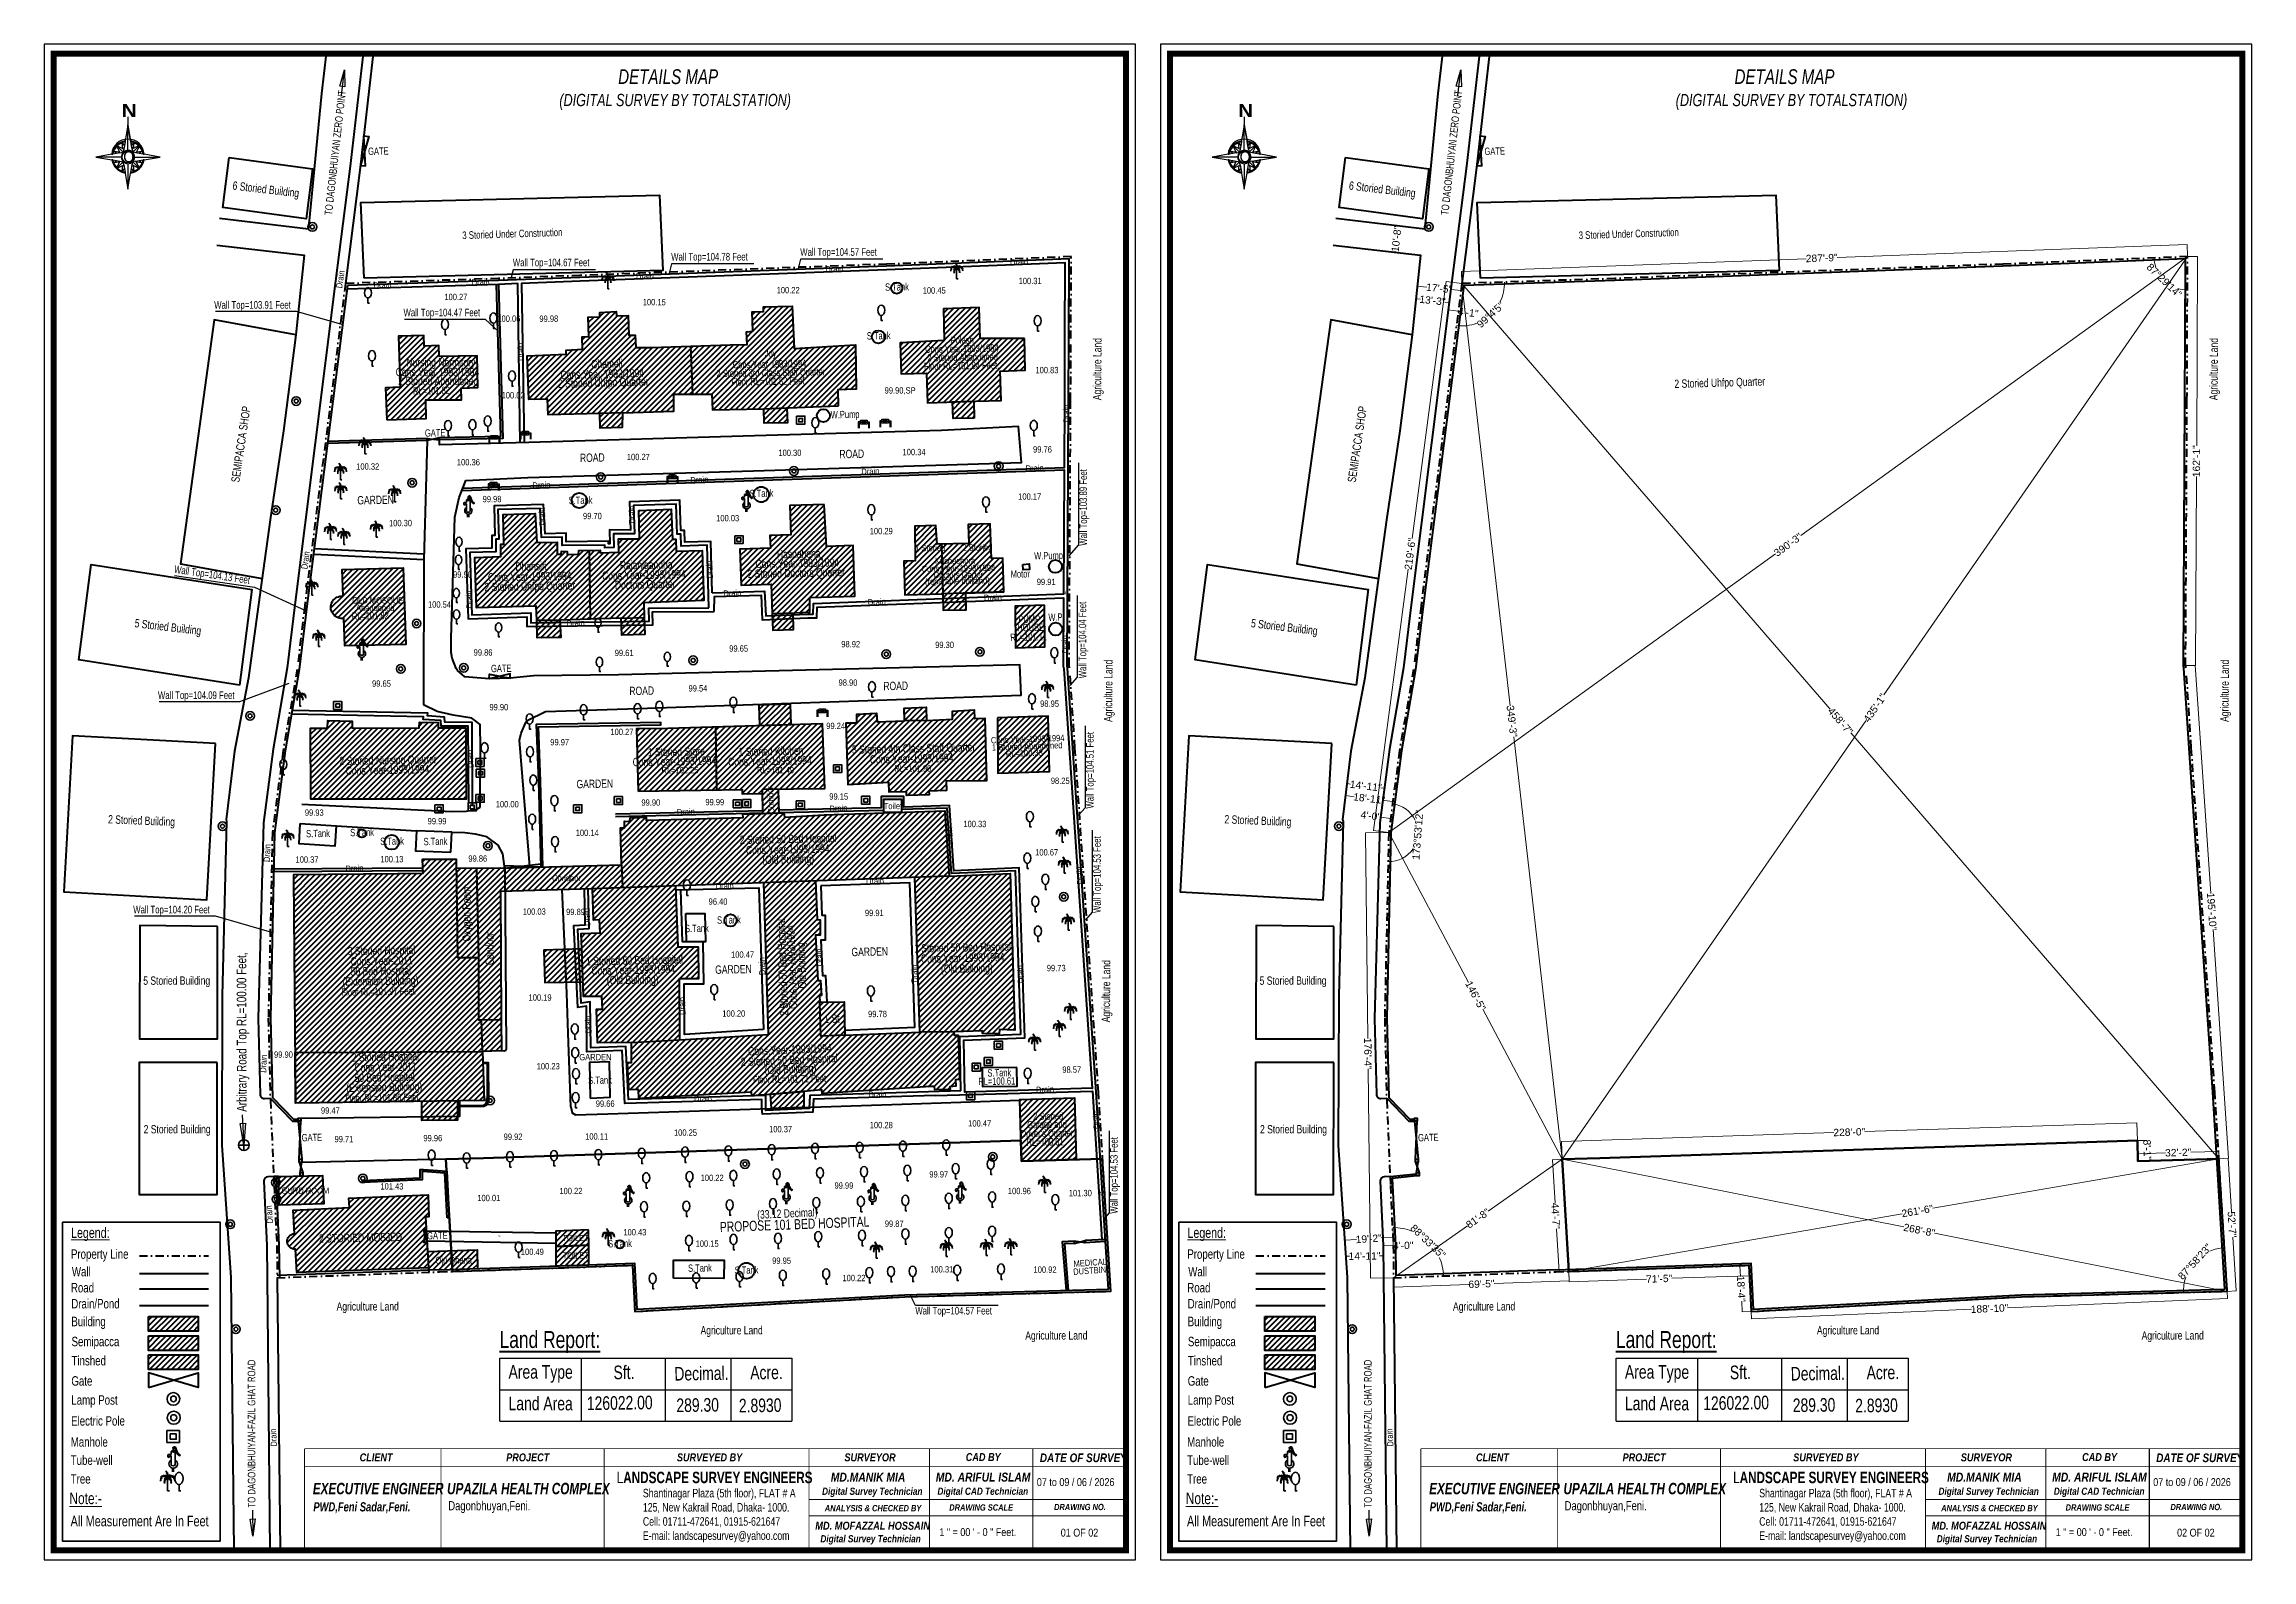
# Model space of a CAD drawing. Header units: inches. Extents: x 2762 to 13259, y 2807 to 10014.
import ezdxf

# ---------------------------------------------------------------- set-up
doc = ezdxf.new("R2010")
doc.units = ezdxf.units.IN
doc.header["$MEASUREMENT"] = 0
doc.linetypes.add('DASHDOT', pattern=[25.4, 12.7, -6.35, 0, -6.35])
for name, color, linetype, lineweight in [('BUILDING', 211, 'Continuous', 50), ('DIMENSION', 7, 'Continuous', 9), ('DRAIN_TANK', 150, 'Continuous', 50), ('EP', 1, 'Continuous', 35), ('Frame_1', 6, 'Continuous', 35), ('Frame_2', 5, 'Continuous', 50), ('Frame_3', 34, 'Continuous', 35), ('Frame_4', 12, 'Continuous', 35), ('GATE', 40, 'Continuous', 50), ('LAMP POST', 210, 'Continuous', 35), ('MANHOLE', 11, 'Continuous', 35), ('PROPERTY LINE', 10, 'Continuous', 50), ('ROAD', 92, 'Continuous', 50), ('SEMI PUCCA', 61, 'Continuous', 50), ('TEXT', 7, 'Continuous', 15), ('TINSHED', 132, 'Continuous', 50), ('TREE', 106, 'Continuous', 35), ('TUBWELP12', 13, 'Continuous', 35), ('WALL', 46, 'Continuous', 50)]:
    doc.layers.add(name, color=color, linetype=linetype, lineweight=lineweight)
for name, color, linetype in [('GV', 10, 'Continuous'), ('MSPOINT', 7, 'Continuous'), ('NORT', 7, 'Continuous')]:
    doc.layers.add(name, color=color, linetype=linetype)
doc.styles.add('DESCRIPTION', font='MSURVEY', dxfattribs={"height": 0.45})
doc.styles.add('MONOTEXT', font='txt')
doc.styles.add('New Text Style', font='swissci.ttf')
doc.styles.add('ROMAN_SIMPLEX', font='swisscli.ttf')
doc.styles.get("Standard").update_dxf_attribs({"font": 'arial.ttf'})
doc.dimstyles.get("Standard").update_dxf_attribs({"dimtxt": 0.18, "dimasz": 0.18, "dimexe": 0.18, "dimexo": 0.0625, "dimgap": 0.09, "dimtad": 0, "dimtih": 1, "dimtoh": 1, "dimdec": 4, "dimzin": 0, "dimdsep": 46, "dimtxsty": 'Standard', "dimcen": 0.09, "dimadec": 0, "dimazin": 0, "dimtfac": 1, "dimtdec": 4, "dimtofl": 0, "dimtmove": 0, "dimatfit": 0, "dimfxl": 1, "dimtolj": 1, "dimtzin": 0, "dimarcsym": 0})
pattern_1 = [(45, (5308.388, 0), (-13.25825, 13.25825), [])]

msp = doc.modelspace()

# ---------------------------------------------------------------- texts
at = {"layer": 'Frame_2', "char_height": 80.683, "width": 509.617, "attachment_point": 1, "style": 'ROMAN_SIMPLEX'}
for insert in [(4927, 3895.4), (10235.4, 3895.4)]:
    msp.add_mtext('{\\L\\C12;Land Report:}', dxfattribs=dict(at, insert=insert))
at = {"layer": 'PROPERTY LINE', "style": 'DESCRIPTION'}
for s, rotation, p in [('drain', 88.98532, (7620.2, 7396.8)), ('drain', 88.98532, (7787.1, 4539.6)), ('road', 0.85092, (4916.9, 4345.9))]:
    msp.add_text(s, height=5.91, rotation=rotation, dxfattribs=at).set_placement(p)
at = {"layer": 'TEXT', "style": 'ROMAN_SIMPLEX'}
for s, height, rotation, p in [('TO DAGONBHUIYAN ZERO POINT', 36, 83.61285, (4130.1, 9199.4)), ('TO DAGONBHUIYAN ZERO POINT', 36, 83.61285, (9438.4, 9199.4)), ('GATE', 34.8, 1.03736, (4302.3, 9487.1)), ('GATE', 34.8, 1.03736, (9610.7, 9487.1)), ('6 Storied Building', 39.6, 353.25232, (3655.9, 9323)), ('6 Storied Building', 39.6, 353.25232, (8964.3, 9323)), ('3 Storied Under Construction', 36, 1.79394, (4750.6, 9087.1)), ('3 Storied Under Construction', 36, 1.79394, (10059, 9087.1)), ('Drain', 30, 81.77786, (4178.4, 8851.6)), ('Drain', 30, 2.64089, (5576.2, 8894.7)), ('Drain', 30, 2.64089, (6477.2, 8928)), ('Drain', 30, 2.64089, (7355.1, 8962.8)), ('Drain', 30, 2.64089, (4328.5, 8850.7)), ('Drain', 30, 2.64089, (4795, 8865.8)), ('S.Tank', 34.8, 1.03736, (6760.7, 8841.4)), ('S.Tank', 34.8, 1.03736, (6673.9, 8609.4)), ('Polash', 34.8, 1.03736, (7072.8, 8588.9)), ('Agriculture Land', 39.6, 89.65227, (7788, 8321.1)), ('Agriculture Land', 39.6, 89.65227, (13096.4, 8321.1)), ('Drain', 30, 92.64089, (5043.7, 8508.7)), ('Chameli', 39.6, 1.59092, (5363.3, 8472.5)), ('Cons.Year-1993/1994', 34.8, 1.03736, (6036.3, 8472.4)), ('Joy', 34.8, 1.03736, (6188.1, 8526.7)), ('Floor RL=101.84 Feet.', 34.8, 1.03736, (6945.1, 8464.7)), ('Cons.Year-1993/1994', 34.8, 1.03736, (6951.3, 8545.9)), ('2 Storied Abandoned', 34.8, 1.03736, (6961.6, 8505.5)), ('2 Storied Uhfpo Quarter', 39.6, 1.59092, (5205.8, 8379)), ('Cons.Year-1993/1994', 39.6, 1.59092, (5217.6, 8420.8)), ('2 Storied 3rd Class Staff Quarter', 34.8, 1.03736, (5958.7, 8430.4)), ('Floor RL=101.82 Feet.', 34.8, 1.03736, (6029.3, 8390.2)), ('2 Storied Uhfpo Quarter', 39.6, 1.59092, (10514.2, 8379)), ('RL=101.82', 34.8, 1.03736, (4516.2, 8347.5)), ('SEMIPACCA SHOP', 39.6, 81.55143, (3689.4, 7928)), ('W.Pump', 34.8, 1.03736, (6502, 8234.8)), ('Drain', 30, 92.64089, (7638.4, 8215.4)), ('SEMIPACCA SHOP', 39.6, 81.55143, (8997.8, 7928)), ('GATE', 34.8, 1.03736, (4572.4, 8147.5)), ('ROAD', 39.6, 1.15865, (6543.6, 8044.9)), ('ROAD', 39.6, 1.15865, (5309.9, 8027)), ('Drain', 30, 2.64089, (6647.9, 7965.9)), ('Drain', 30, 2.64089, (7429.3, 7980.7)), ('Wall Top=103.89 Feet', 36, 90, (7720.6, 7629.2)), ('Drain', 30, 2.64089, (5084.2, 7900.3)), ('Drain', 30, 2.64089, (5834.9, 7926.1)), ('S.Tank', 34.8, 1.03736, (6116.5, 7859.9)), ('GARDEN', 39.6, 1.15865, (4251.2, 7825.4)), ('Drain', 30, 92.64089, (5146.5, 7725.8)), ('S.Tank', 34.8, 1.03736, (5255.9, 7826.8)), ('Drain', 30, 92.64089, (5572.5, 7734.7)), ('Drain', 30, 81.77786, (4012.7, 7515.9)), ('Rajanigandha', 39.6, 1.15865, (5499.4, 7516.3)), ('Cons.Year-1993/1994', 39.6, 1.15865, (6144.8, 7522.8)), ('Hasnahena', 39.6, 1.15865, (6246.2, 7569)), ('1 Storied', 30, 0.77007, (6903.4, 7602.2)), ('Krisnachora ', 30, 0.77007, (6997.6, 7541.9)), ('2 Storied', 30, 0.77007, (7127.8, 7605)), ('W.Pump', 34.8, 1.03736, (7469.5, 7563.7)), ('Wall Top=104.13 Feet', 36, 351.59705, (3377.5, 7500.6)), ('2 Storied Uhfpo Quarter', 39.6, 1.15865, (4855.9, 7412.5)), ('Cons.Year-1993/1994', 39.6, 1.15865, (4872.2, 7458.8)), ('Dhansiri ', 39.6, 1.15865, (5002.7, 7510.2)), ('Cons.Year-1993/1994', 39.6, 1.15865, (5414.9, 7466.6)), ('Doctors Quarter', 39.6, 1.15865, (5475.7, 7422.8)), ('Drain', 30, 92.64089, (5942.3, 7473.7)), ('2 Storied Doctors Quarter', 39.6, 1.15865, (6107.5, 7475.3)), ('Cons.Year-1993/1994', 30, 0.77007, (6934.2, 7504.8)), ('(reparable buildind)', 30, 0.77007, (6950.2, 7444.5)), ('Doctors Qarter', 30, 0.77007, (6992.3, 7474.2)), ('Motor', 34.8, 1.03736, (7357.7, 7477)), ('Drain', 30, 92.64089, (4799.6, 7332)), ('Drain', 30, 2.64089, (5991.9, 7386.7)), ('Drain', 30, 2.64089, (6678.8, 7345.1)), ('Drain', 30, 2.64089, (7231, 7366.1)), ('Wall Top=104.04 Feet', 36, 90, (7716.5, 6998.8)), ('5 Storied Building', 39.6, 353.25232, (3190.1, 7242.2)), ('RL=101.82', 34.8, 1.03736, (4224.9, 7277.2)), ('Drain', 30, 2.64089, (5246.9, 7244.6)), ('HOUSE ', 34.8, 1.03736, (7389.1, 7221.9)), ('PUMP', 34.8, 1.03736, (7394.4, 7262)), ('W.P', 34.8, 1.03736, (7537.1, 7271.4)), ('5 Storied Building', 39.6, 353.25232, (8498.5, 7242.2)), ('RL=101.11', 34.8, 1.03736, (7355.6, 7176.3)), ('Drain', 30, 92.64089, (7632.5, 7118.8)), ('GATE', 34.8, 1.03736, (4886.8, 7027.8)), ('Agriculture Land', 39.6, 89.65227, (7840.2, 6791.4)), ('Agriculture Land', 39.6, 89.65227, (13148.6, 6791.4)), ('ROAD', 39.6, 1.15865, (5544.8, 6918.6)), ('ROAD', 39.6, 1.15865, (6752.5, 6942)), ('Cons.Year-1993/1994', 30, 1.92793, (7264, 6689)), ('Wall Top=104.51 Feet', 36, 90, (7752.2, 6379.5)), ('2 Storied Nursing Quarter', 39.6, 1.15865, (4165.8, 6585.7)), ('Drain', 30, 92.64089, (4804.2, 6573.8)), ('Cons.Year-1993/1994', 39.6, 1.15865, (5560.4, 6580.6)), ('1 Storied Store', 39.6, 1.15865, (5632.7, 6627.6)), ('Cons.Year-1993/1994', 39.6, 1.15865, (6014.4, 6581.8)), ('1 Storied Kitchen', 39.6, 1.15865, (6063.4, 6629.4)), ('3 Storied 4th Class Staff Quarter', 39.6, 1.15865, (6603.3, 6639.9)), ('Cons.Year-1993/1994', 39.6, 1.15865, (6688, 6593.3)), ('1 Storied Abandoned ', 30, 1.92793, (7268.5, 6655.1)), ('RL=100.33', 30, 1.92793, (7335, 6624.6)), ('Cons.Year-1993/1994', 39.6, 1.15865, (4196, 6539.5)), ('GARDEN', 39.6, 1.15865, (5293.5, 6475.7)), ('Corridor', 30, 92.63472, (6233.7, 6357)), ('2 Storied Building', 39.6, 357.7376, (3065.1, 6309.2)), ('Drain', 30, 2.64089, (5771, 6346.7)), ('Drain', 30, 2.64089, (6496.5, 6363.6)), ('2 Storied Building', 39.6, 357.7376, (8373.4, 6309.2)), ('Drain', 30, 87.77407, (3835, 6124.5)), ('S.Tank', 34.8, 1.03736, (4007.4, 6242.7)), ('S.Tank', 34.8, 1.03736, (4217.2, 6247.9)), ('S.Tank', 34.8, 1.03736, (4359.9, 6206)), ('S.Tank', 34.8, 1.03736, (4566.1, 6205)), ('2 Storied 50 Bed Hospital', 39.6, 1.15865, (6069.9, 6210.9)), ('Cons.Year-1993/1994', 39.6, 1.15865, (6099.1, 6161.8)), ('Drain', 30, 92.64089, (7083.2, 6206.5)), ('Wall Top=104.53 Feet', 36, 90, (7786.1, 5883.2)), ('Drain', 30, 2.64089, (4195.1, 6078.2)), ('(Old Building)', 39.6, 1.15865, (6177.2, 6116.2)), ('Drain', 30, 92.64089, (7703.3, 6019.5)), ('Oxygen Room', 39.6, 90.00414, (4789.7, 5747.9)), ('Drain', 30, 2.64089, (5955.5, 5995)), ('Drain', 30, 2.64089, (6670.3, 6018.1)), ('Drain', 30, 92.64089, (5358.6, 5821.8)), ('Coridoor', 39.6, 90.00414, (4899.4, 5635.3)), ('S.Tank', 34.8, 1.03736, (5809.4, 5791.6)), ('S.Tank', 34.8, 1.03736, (5961.6, 5831.7)), ('2 Storied 50 Bed Hospital', 39.6, 92.02091, (6300.5, 5395.1)), ('Cons.Year-1993/1994', 39.6, 92.02091, (6343, 5427.8)), ('Arbitrary Road Top RL=100.00 Feet,', 45.6, 90.11105, (3724, 4937.9)), ('3 Storied Hospital', 39.6, 1.15865, (4205.9, 5681.6)), ('Cons.Year-2011', 39.6, 1.15865, (4219.3, 5633)), ('1 Storied 50 Bed Hospital', 39.6, 1.15865, (5338.6, 5633.7)), ('Old Building', 39.6, 92.02091, (6386.3, 5525.2)), ('Drain', 30, 92.64089, (6465.6, 5629.4)), ('GARDEN', 39.6, 1.15865, (6600.8, 5677.5)), ('1 Storied 50 Bed Hospital', 39.6, 1.15865, (6899, 5694.7)), ('Cons.Year-1993/1994', 39.6, 1.15865, (6931.2, 5645.6)), ('5 Storied Building', 39.6, 0.11105, (3232.8, 5541.6)), ('(Extension Building)', 39.6, 1.15865, (4180.4, 5536.8)), ('50 Bed Hospital', 39.6, 1.15865, (4219.7, 5584.5)), ('Cons.Year-1993/1994', 39.6, 1.15865, (5364.8, 5588.6)), ('(Old Building)', 39.6, 1.15865, (5437.7, 5543.5)), ('GARDEN', 39.6, 1.15865, (5952.6, 5593.6)), ('Drain', 30, 92.64089, (6191.8, 5588.1)), ('Drain', 30, 92.64089, (6915.7, 5552)), ('(Old Building)', 39.6, 1.15865, (7026.3, 5597.5)), ('Drain', 30, 92.64089, (7421.5, 5549.9)), ('Agriculture Land', 39.6, 89.65227, (7829.6, 5363.1)), ('5 Storied Building', 39.6, 0.11105, (8541.2, 5541.6)), ('Floor RL=101.97 Feet.', 34.8, 1.03736, (4175.6, 5489.1)), ('Drain', 30, 92.64089, (5812.5, 5398.8)), ('Drain', 30, 92.64089, (5365.9, 5310.5)), ('1 St', 39.6, 2.39766, (6472, 5359.1)), ('Cons.Year-1993/1994', 39.6, 2.39766, (6110, 5205.3)), ('Drain', 30, 87.77407, (3817.3, 5122.8)), ('2 Storied Hospital', 39.6, 1.15865, (4223.8, 5176.6)), ('Cons.Year-2011', 39.6, 1.15865, (4237.3, 5127.9)), ('2 Storied 50 Bed Hospital', 39.6, 2.39766, (6075.2, 5154.7)), ('(Old Building)', 39.6, 2.39766, (6188.6, 5116)), ('(Extension Building)', 39.6, 1.15865, (4198.4, 5031.7)), ('50 Bed Hospital', 39.6, 1.15865, (4237.7, 5079.4)), ('S.Tank', 34.8, 1.03736, (5348.4, 5069.8)), ('Floor RL=101.71 Feet.', 34.8, 1.03736, (6132.1, 5072.7)), ('RL=100.61', 34.8, 1.03736, (7203.8, 5064.3)), ('S.Tank', 34.8, 1.03736, (7247.4, 5104.8)), ('Drain', 30, 2.64089, (7478.7, 5026.6)), ('Floor RL=101.86 Feet.', 34.8, 1.03736, (4193.6, 4984)), ('Drain', 30, 2.64089, (5852.3, 4984.8)), ('Drain', 30, 2.64089, (6681.7, 5004.2)), ('2 Storied', 34.8, 1.03736, (7464.1, 4898)), ('2 Storied Building', 39.6, 0.11105, (3234.8, 4835)), ('GATE', 34.8, 1.03736, (3986.6, 4797.2)), ("Driver's Quarter", 34.8, 1.03736, (7405.4, 4816.4)), ('Garage and ', 34.8, 1.03736, (7436.2, 4858.9)), ('Drain', 30, 92.64089, (7781.6, 4856)), ('2 Storied Building', 39.6, 0.11105, (8543.1, 4835)), ('GATE', 34.8, 1.03736, (9295, 4797.2)), ('RL=100.61', 34.8, 1.03736, (7433.9, 4775)), ('Wall Top=104.53 Feet', 36, 90, (7866.3, 4453.3)), ('Drain', 30, 93.95306, (3849.8, 4408.2)), ('PROPOSE 101 BED HOSPITAL', 48, 2.15107, (5975.6, 4365.6)), ('(33.12 Decimal)', 39.6, 2.39766, (6152.9, 4428.9)), ('2 STORIED MOSJED', 39.6, 1.15865, (4068.9, 4315.5)), ('GATE', 34.8, 1.03736, (4583, 4331)), ('S.Tank', 34.8, 1.03736, (5443.7, 4292.7)), ('Oju Ohana', 34.8, 1.03736, (4623, 4213.3)), ('S.Tank', 34.8, 1.03736, (5823.7, 4176.6)), ('S.Tank', 34.8, 1.03736, (6045.3, 4166.7)), ('DUSTBIN', 30, 3.94609, (7655.7, 4162.1)), ('MEDICAL', 30, 3.94609, (7657.3, 4200.1)), ('Agriculture Land', 39.6, 0.11105, (4152.4, 3992.5)), ('Agriculture Land', 39.6, 0.11105, (9460.8, 3992.5)), ('Agriculture Land', 39.6, 0.11105, (5882.9, 3878.9)), ('Agriculture Land', 39.6, 0.11105, (7426.9, 3854.3)), ('Agriculture Land', 39.6, 0.11105, (11191.3, 3878.9)), ('Agriculture Land', 39.6, 0.11105, (12735.3, 3854.3)), ('TO DAGONBHUIYAN-FAZIL GHAT ROAD  ', 36, 90.05968, (3766.2, 3055.9)), ('Area Type', 64.55, 359.85749, (4969.8, 3669.1)), ('TO DAGONBHUIYAN-FAZIL GHAT ROAD  ', 36, 90.05968, (9074.6, 3055.9)), ('Area Type', 64.55, 359.85749, (10278.2, 3669.1)), ('Land Area', 64.55, 359.85749, (4969.8, 3518.9)), ('Land Area', 64.55, 359.85749, (10278.2, 3518.9)), ('Drain', 30, 93.95306, (3869.6, 3347)), ('Drain', 30, 93.95306, (9178, 3347))]:
    msp.add_text(s, height=height, rotation=rotation, dxfattribs=at).set_placement(p)
for s, height, p in [('Wall Top=104.57 Feet', 36, (6356.7, 9007.7)), ('Wall Top=104.67 Feet', 36, (4990.3, 8958)), ('Wall Top=104.78 Feet', 36, (5743.1, 8985.3)), ('100.27', 30, (4664.7, 8797)), ('100.22', 30, (6244.7, 8829.5)), ('100.45', 30, (6939.1, 8828.1)), ('100.31', 30, (7395.3, 8873)), ('Wall Top=103.91 Feet', 36, (3570.2, 8756.2)), ('Wall Top=104.47 Feet', 36, (4470.5, 8720.3)), ('100.06', 30, (4916.7, 8693.9)), ('99.98', 30, (5116.5, 8693.7)), ('100.15', 30, (5608.1, 8772.6)), ('Nursing Normitory ', 39.6, (4484.6, 8481.8)), ('Cons.Year-1993/1994', 39.6, (4433.3, 8435.5)), ('2 Storied Abandoned', 39.6, (4444.5, 8392.9)), ('100.83', 30, (7475.3, 8449.4)), ('100.02', 30, (4936.9, 8329.5)), ('99.90,SP', 30, (6758.2, 8352.8)), ('100.30', 30, (6253, 8055.9)), ('100.34', 30, (6843.3, 8059.6)), ('99.76', 30, (7463.9, 8072.4)), ('100.32', 30, (4245.6, 7991)), ('100.36', 30, (4724.3, 8011.2)), ('100.27', 30, (5532.3, 8036.1)), ('100.17', 30, (7393.3, 7847.9)), ('99.98', 30, (4846.6, 7836.1)), ('99.70', 30, (5323.8, 7755.5)), ('100.03', 30, (5957.2, 7745.6)), ('100.30', 30, (4401.4, 7722)), ('100.29', 30, (6687.3, 7683.9)), ('99.90', 30, (4706, 7477.4)), ('99.91', 30, (7481.6, 7442.2)), ('OLD MOSQUE', 30, (4226.5, 7354.4)), ('Abandoned', 30, (4244.5, 7318.6)), ('100.54', 30, (4586.8, 7334.9)), ('99.65', 30, (6019.2, 7125.4)), ('98.92', 30, (6552, 7146.3)), ('99.30', 30, (6998.4, 7142.7)), ('99.86', 30, (4803.9, 7106.6)), ('99.61', 30, (5474.8, 7104.5)), ('Wall Top=104.09 Feet', 36, (3302.8, 6900.6)), ('99.65', 30, (4320.9, 6958.7)), ('99.54', 30, (5825.6, 6936.2)), ('98.90', 30, (6539.2, 6963.4)), ('99.90', 30, (4879, 6846.7)), ('98.95', 30, (7497.5, 6863.3)), ('100.27', 30, (5454.3, 6729.1)), ('99.24', 30, (6480.6, 6757.6)), ('99.97', 30, (5168.3, 6680.1)), ('RL=102.25', 30, (5697.2, 6546.7)), ('RL=101.49', 30, (6151.6, 6547.3)), ('RL=101.90', 30, (6803.8, 6555.2)), ('98.25', 30, (7548.3, 6496.7)), ('100.00', 30, (4909.1, 6385.1)), ('99.90', 30, (5601.7, 6392.9)), ('99.99', 30, (5905.8, 6395.3)), ('99.15', 30, (6495, 6421.8)), ('Toilet', 30, (6753.9, 6376.7)), ('99.93', 30, (4001.3, 6345.3)), ('99.99', 30, (4585.2, 6304.6)), ('100.33', 30, (7132.6, 6291.2)), ('100.14', 30, (5289.3, 6249.1)), ('100.37', 30, (3956.9, 6122.1)), ('100.13', 30, (4360.4, 6124.2)), ('99.86', 30, (4778.8, 6126.7)), ('100.67', 30, (7474, 6156.5)), ('Coridoor', 30, (5176.8, 6034.3)), ('Wall Top=104.20 Feet', 36, (3185.2, 5881)), ('100.03', 30, (5037.6, 5874.7)), ('99.89', 30, (5243.6, 5873.2)), ('96.40', 30, (5921.2, 5922.3)), ('99.91', 30, (6664.4, 5868.2)), ('100.47', 30, (6027.9, 5670.1)), ('99.73', 30, (7529.2, 5606.2)), ('100.19', 30, (5065, 5466)), ('100.20', 30, (5986.1, 5390)), ('99.78', 30, (6679.5, 5387.8)), ('99.90', 30, (3854.8, 5194.6)), ('100.23', 30, (5103.8, 5139.2)), ('GARDEN', 30, (5306.4, 5182.8)), ('98.57', 30, (7603, 5123.4)), ('99.47', 30, (4077.9, 4928.8)), ('99.66', 30, (5384.5, 4961.4)), ('99.92', 30, (4946.6, 4804.2)), ('100.11', 30, (5334.1, 4805.5)), ('100.25', 30, (5756.5, 4823.7)), ('100.37', 30, (6208.8, 4840.4)), ('100.28', 30, (6687.5, 4859.6)), ('100.47', 30, (7155.6, 4867.8)), ('99.71', 30, (4142.4, 4793)), ('99.96', 30, (4565, 4797.7)), ('100.22', 30, (5883.4, 4608.7)), ('99.97', 30, (6970.7, 4625.4)), ('GURD ROOM', 30, (3890.3, 4547.7)), ('101.43', 30, (4360.6, 4568.2)), ('100.01', 30, (4821.3, 4512.8)), ('100.22', 30, (5211.6, 4546.1)), ('99.99', 30, (6519.8, 4572.1)), ('100.96', 30, (7344.2, 4546.1)), ('101.30', 30, (7634, 4536.4)), ('99.87', 30, (6759, 4390.7)), ('TOILET', 30, (5226.1, 4322.6)), ('100.43', 30, (5515.8, 4350)), ('100.15', 30, (5859.4, 4295.8)), ('100.49', 30, (5028.4, 4257)), ('TOILET', 30, (5227.1, 4238.9)), ('99.95', 30, (6223.4, 4214.9)), ('100.31', 30, (6975.1, 4173.8)), ('100.92', 30, (7466.2, 4172.2)), ('100.22', 30, (6557.5, 4132.4)), ('Wall Top=104.57 Feet', 36, (6904.1, 3974))]:
    msp.add_text(s, height=height, dxfattribs=at).set_placement(p)
at = {"layer": 'TEXT', "color": 4, "style": 'ROMAN_SIMPLEX'}
for s, p in [('Sft.', (5469.3, 3666)), ('Sft.', (10777.6, 3666)), ('126022.00', (5342.6, 3519.3)), ('126022.00', (10651, 3519.3))]:
    msp.add_text(s, height=64.55, rotation=0.79052, dxfattribs=at).set_placement(p)
at = {"layer": 'TEXT', "color": 6, "style": 'ROMAN_SIMPLEX'}
for s, p in [('Decimal.', (5758.7, 3659.8)), ('Decimal.', (11067.1, 3659.8)), ('289.30', (5768.3, 3509.8)), ('289.30', (11076.7, 3509.8))]:
    msp.add_text(s, height=64.55, rotation=0.79052, dxfattribs=at).set_placement(p)
at = {"layer": 'TEXT', "color": 40, "style": 'ROMAN_SIMPLEX'}
for s, p in [('Acre.', (6119.4, 3665)), ('Acre.', (11427.8, 3665)), ('2.8930', (6065.5, 3508.2)), ('2.8930', (11373.8, 3508.2))]:
    msp.add_text(s, height=64.55, rotation=0.79052, dxfattribs=at).set_placement(p)
at = {"layer": 'TEXT', "color": 7, "ltscale": 8, "attachment_point": 1, "style": 'MONOTEXT'}
for s, insert, char_height, width in [('\\pt25801.7;{\\fSwis721 LtCn BT|b0|i1|c0|p34;              DETAILS MAP\\P\\pt28668.1;\\H0.8333x;(DIGITAL SURVEY BY TOTALSTATION)\\H1.2x;\\P\\pt25801.7;\\P }', (5211.5, 9894.5), 70.088, 1174.233), ('\\pt25801.7;{\\fSwis721 LtCn BT|b0|i1|c0|p34;              DETAILS MAP\\P\\pt28668.1;\\H0.8333x;(DIGITAL SURVEY BY TOTALSTATION)\\H1.2x;\\P\\pt25801.7;\\P }', (10519.9, 9894.5), 70.088, 1174.233), ('\\pt3591;{\\fSwis721 LtCn BT|b1|i1|c0|p34;\\C194;EXECUTIVE ENGINEER}', (4039.2, 3173.5, 409.8), 54.31, 778.108), ('\\pt3591;{\\fSwis721 LtCn BT|b1|i1|c0|p34;\\C194;UPAZILA HEALTH COMPLEX}', (4677.6, 3173.5, 409.8), 54.31, 778.108), ('{\\fSwis721 LtCn BT|b0|i0|c0|p34;\\C194;L\\fSwis721 LtCn BT|b1|i0|c0|p34;ANDSCAPE SURVEY ENGINEERS}', (5484.3, 3226.3, 409.8), 54.31, 1217.3), ('\\pt3591;{\\fSwis721 LtCn BT|b1|i1|c0|p34;\\C194;EXECUTIVE ENGINEER}', (9347.5, 3173.5, 409.8), 54.31, 778.108), ('\\pt3591;{\\fSwis721 LtCn BT|b1|i1|c0|p34;\\C194;UPAZILA HEALTH COMPLEX}', (9986, 3173.5, 409.8), 54.31, 778.108), ('{\\fSwis721 LtCn BT|b0|i0|c0|p34;\\C194;L\\fSwis721 LtCn BT|b1|i0|c0|p34;ANDSCAPE SURVEY ENGINEERS}', (10792.7, 3226.3, 409.8), 54.31, 1217.3)]:
    msp.add_mtext(s, dxfattribs=dict(at, insert=insert, char_height=char_height, width=width))
at = {"layer": 'TEXT', "attachment_point": 1, "style": 'ROMAN_SIMPLEX'}
for s, insert, char_height, width in [('{\\L\\C12;Legend:}', (2889.9, 4387.5), 49.255, 654.031), ('{\\L\\C12;Legend:}', (8198.3, 4387.5), 49.255, 654.031), ('Property Line', (2889, 4283.7), 44.86, 453.435), ('Wall', (2893.5, 4200.2), 44.86, 453.435), ('Property Line', (8197.4, 4283.7), 44.86, 453.435), ('Wall', (8201.9, 4200.2), 44.86, 453.435), ('Road ', (2889, 4123.8), 44.86, 460.854), ('Road ', (8197.4, 4123.8), 44.86, 460.854), ('Drain/Pond', (2890.6, 4047.7), 44.86, 460.854), ('Drain/Pond', (8199, 4047.7), 44.86, 460.854), ('Building', (2890.8, 3963.1), 44.86, 460.854), ('Building', (8199.2, 3963.1), 44.86, 460.854), ('Tinshed', (2891.8, 3776.8), 44.86, 460.854), ('Semipacca', (2891.8, 3867.8), 44.86, 460.854), ('Tinshed', (8200.2, 3776.8), 44.86, 460.854), ('Semipacca', (8200.2, 3867.8), 44.86, 460.854), ('Gate', (2891, 3680.4), 44.86, 459.794), ('Gate', (8199.4, 3680.4), 44.86, 459.794), ('Lamp Post', (2891, 3589.9), 44.86, 459.794), ('Lamp Post', (8199.4, 3589.9), 44.86, 459.794), ('Electric Pole', (2889.9, 3490.5), 44.86, 465.093), ('Electric Pole', (8198.3, 3490.5), 44.86, 465.093), ('Manhole', (2888, 3390.5), 44.86, 465.093), ('Manhole', (8196.4, 3390.5), 44.86, 465.093), ('Tube-well', (2888, 3303.8), 44.86, 465.093), ('Tube-well', (8196.4, 3303.8), 44.86, 465.093), ('Tree', (2888, 3214.7), 44.86, 465.093), ('Tree', (8196.4, 3214.7), 44.86, 465.093), ('{\\L\\C12;Note:-}', (2881.8, 3127.5), 55.23, 733.366), ('{\\fSwis721 LtCn BT|b1|i1|c0|p34;PWD,Feni Sadar,Feni.}', (4041.5, 3081.3), 43.579, 1046.166), ('Dagonbhuyan,Feni.', (4683.5, 3086.5), 43.579, 1046.166), ('\\pt795.8;{\\C7;Shantinagar Plaza (5th floor), FLAT # A\\P125, New Kakrail Road, Dhaka- 1000.\\P\\ptz;Cell: 01711-472641, 01915-621647\\PE-mail: landscapesurvey@yahoo.com}', (5608.6, 3145), 40.466, 817.359), ('{\\L\\C12;Note:-}', (8190.2, 3127.5), 55.23, 733.366), ('{\\fSwis721 LtCn BT|b1|i1|c0|p34;PWD,Feni Sadar,Feni.}', (9349.9, 3081.3), 43.579, 1046.166), ('Dagonbhuyan,Feni.', (9991.9, 3086.5), 43.579, 1046.166), ('\\pt795.8;{\\C7;Shantinagar Plaza (5th floor), FLAT # A\\P125, New Kakrail Road, Dhaka- 1000.\\P\\ptz;Cell: 01711-472641, 01915-621647\\PE-mail: landscapesurvey@yahoo.com}', (10917, 3145), 40.466, 817.359), ('All Measurement Are In Feet', (2887.4, 3017), 50.302, 725.384), ('All Measurement Are In Feet', (8195.8, 3017), 50.302, 725.384)]:
    msp.add_mtext(s, dxfattribs=dict(at, insert=insert, char_height=char_height, width=width))
at = {"layer": 'TEXT', "lineweight": 0, "attachment_point": 1, "style": 'New Text Style'}
for s, insert, char_height in [('{\\fSwis721 Cn BT|b1|i1|c0|p34;\\C173;CLIENT}', (4261.8, 3313.4), 37.842), ('{\\fSwis721 Cn BT|b1|i1|c0|p34;\\C173;PROJECT}', (4958.7, 3313.4), 37.842), ('{\\fSwis721 Cn BT|b1|i1|c0|p34;\\C173;SURVEYED BY}', (5770.3, 3313.6), 37.842), ('{\\fSwis721 Cn BT|b1|i1|c0|p34;\\C173;SURVEYOR}', (6567.1, 3313.6), 37.842), ('{\\fSwis721 Cn BT|b1|i1|c0|p34;\\C173;CAD BY}', (7143.7, 3314.9), 37.842), ('{\\fSwis721 Cn BT|b1|i1|c0|p34;\\H1.088x;\\C173;DATE OF SURVE\\fSwis721 Cn BT|b1|i0|c0|p34;Y}', (7496.1, 3313.2), 37.842), ('{\\fSwis721 Cn BT|b1|i1|c0|p34;\\C173;CLIENT}', (9570.1, 3313.4), 37.842), ('{\\fSwis721 Cn BT|b1|i1|c0|p34;\\C173;PROJECT}', (10267.1, 3313.4), 37.842), ('{\\fSwis721 Cn BT|b1|i1|c0|p34;\\C173;SURVEYED BY}', (11078.6, 3313.6), 37.842), ('{\\fSwis721 Cn BT|b1|i1|c0|p34;\\C173;SURVEYOR}', (11875.5, 3313.6), 37.842), ('{\\fSwis721 Cn BT|b1|i1|c0|p34;\\C173;CAD BY}', (12452, 3314.9), 37.842), ('{\\fSwis721 Cn BT|b1|i1|c0|p34;\\H1.088x;\\C173;DATE OF SURVE\\fSwis721 Cn BT|b1|i0|c0|p34;Y}', (12804.5, 3313.2), 37.842), ('{\\fSwis721 Cn BT|b1|i1|c0|p34;\\H1.529x;\\C7; \\fSwis721 Cn BT|b1|i0|c0|p34;           \\fSwis721 Cn BT|b1|i1|c0|p34;MD.MANIK MIA\\P\\H0.3568x;                     \\H2.24x;Digital Survey Technician}', (6338.5, 3222.1), 28.0151), ('{\\fSwis721 Cn BT|b1|i1|c0|p34;\\H1.529x;\\C7;  MD. ARIFUL ISLAM\\P\\H0.3568x;      \\H2.24x;Digital CAD Technician}', (6974.3, 3222.2), 28.015), ('{\\C7;07 to 09 / 06 / 2026}', (7481.9, 3195.6), 37.353), ('{\\fSwis721 Cn BT|b1|i1|c0|p34;\\H1.529x;\\C7; \\fSwis721 Cn BT|b1|i0|c0|p34;           \\fSwis721 Cn BT|b1|i1|c0|p34;MD.MANIK MIA\\P\\H0.3568x;                     \\H2.24x;Digital Survey Technician}', (11646.9, 3222.1), 28.0151), ('{\\fSwis721 Cn BT|b1|i1|c0|p34;\\H1.529x;\\C7;  MD. ARIFUL ISLAM\\P\\H0.3568x;      \\H2.24x;Digital CAD Technician}', (12282.7, 3222.2), 28.015), ('{\\C7;07 to 09 / 06 / 2026}', (12790.3, 3195.6), 37.353), ('{\\fSwis721 Cn BT|b1|i1|c0|p34;\\C173;ANALYSIS & CHECKED BY}', (6473.7, 3068.1), 29.744), ('{\\fSwis721 Cn BT|b1|i1|c0|p34;\\C173;DRAWING SCALE}', (7065.5, 3071.4), 29.744), ('{\\fSwis721 Cn BT|b1|i1|c0|p34;\\C173;DRAWING NO.}', (7563.7, 3073.5), 29.744), ('{\\fSwis721 Cn BT|b1|i1|c0|p34;\\C173;ANALYSIS & CHECKED BY}', (11782.1, 3068.1), 29.744), ('{\\fSwis721 Cn BT|b1|i1|c0|p34;\\C173;DRAWING SCALE}', (12373.9, 3071.4), 29.744), ('{\\fSwis721 Cn BT|b1|i1|c0|p34;\\C173;DRAWING NO.}', (12872.1, 3073.5), 29.744), ('{\\fSwis721 Cn BT|b1|i1|c0|p34;\\H1.366x;\\C7;MD. MOFAZZAL HOSSAIN\\P  \\H0.8946x;Digital Survey Technician}', (6428.3, 2988.6), 28.015), ('{\\C7;1 " = 00 \' - 0 " Feet.}', (7018.4, 2957.9), 37.353), ('{\\C7;01 OF 02}', (7595.5, 2955.4), 37.353), ('{\\fSwis721 Cn BT|b1|i1|c0|p34;\\H1.366x;\\C7;MD. MOFAZZAL HOSSAIN\\P  \\H0.8946x;Digital Survey Technician}', (11736.7, 2988.6), 28.015), ('{\\C7;1 " = 00 \' - 0 " Feet.}', (12326.8, 2957.9), 37.353), ('{\\C7;02 OF 02}', (12903.9, 2955.4), 37.353)]:
    msp.add_mtext(s, dxfattribs=dict(at, insert=insert, char_height=char_height))

# ---------------------------------------------------------------- blocks, each defined once
blk = doc.blocks.new('A$C0C8E30DC')
at = {"layer": 'TREE'}
blk.add_lwpolyline([(44, 65), (44, 0), (63, 0)], dxfattribs=at)
blk.add_ellipse((44, 131), major_axis=(0, 66), ratio=0.672742, dxfattribs=at)
blk = doc.blocks.new('A$C01564FFC')
at = {"layer": 'TREE'}
for p, q in [((0, 129), (7, 138)), ((1, 144), (12, 151)), ((1, 116), (5, 123)), ((3, 159), (17, 164)), ((7, 138), (3, 109)), ((5, 123), (8, 115)), ((17, 164), (7, 138)), ((7, 138), (13, 128)), ((12, 151), (17, 138)), ((14, 173), (29, 168)), ((41, 173), (17, 164)), ((17, 164), (20, 152)), ((29, 168), (27, 155)), ((29, 180), (41, 173)), ((41, 173), (35, 158)), ((66, 167), (41, 173)), ((41, 118), (53, 126)), ((42, 136), (58, 138)), ((42, 103), (48, 113)), ((44, 90), (48, 97)), ((54, 170), (45, 156)), ((47, 184), (54, 170)), ((58, 138), (48, 113)), ((48, 113), (55, 103)), ((48, 113), (48, 82)), ((48, 97), (52, 89)), ((52, 150), (71, 143)), ((53, 126), (59, 113)), ((66, 167), (54, 156)), ((83, 147), (58, 138)), ((58, 138), (63, 124)), ((61, 218), (71, 216)), ((61, 153), (75, 157)), ((80, 204), (62, 228)), ((66, 181), (66, 167)), ((83, 147), (66, 167)), ((67, 206), (80, 204)), ((68, 153), (83, 147)), ((71, 143), (68, 126)), ((71, 216), (71, 225)), ((71, 196), (83, 189)), ((73, 181), (85, 174)), ((75, 157), (78, 173)), ((75, 170), (84, 161)), ((75, 151), (83, 147)), ((83, 147), (78, 131)), ((80, 204), (82, 214)), ((85, 174), (80, 204)), ((83, 147), (80, 157)), ((83, 189), (90, 200)), ((83, 147), (85, 174)), ((83, 147), (102, 167)), ((88, 159), (83, 147)), ((83, 147), (104, 153)), ((83, 147), (98, 152)), ((83, 147), (83, 0)), ((83, 147), (111, 137)), ((89, 130), (83, 147)), ((83, 0), (105, 0)), ((84, 161), (95, 170)), ((85, 174), (94, 185)), ((93, 179), (93, 157)), ((93, 157), (112, 153)), ((97, 142), (119, 146)), ((105, 125), (97, 142)), ((102, 167), (110, 186)), ((102, 167), (131, 171)), ((116, 154), (102, 167)), ((106, 123), (111, 137)), ((111, 137), (128, 132)), ((111, 137), (124, 112)), ((114, 113), (118, 125)), ((129, 184), (116, 169)), ((116, 169), (132, 155)), ((117, 103), (124, 112)), ((118, 125), (131, 118)), ((121, 89), (125, 98)), ((124, 112), (133, 105)), ((124, 112), (126, 84)), ((125, 98), (129, 89)), ((131, 171), (148, 177)), ((131, 171), (154, 157)), ((136, 155), (131, 171)), ((142, 164), (158, 164)), ((144, 148), (142, 164)), ((148, 145), (154, 157)), ((154, 157), (168, 154)), ((154, 157), (164, 136)), ((155, 135), (159, 146)), ((159, 146), (172, 141)), ((159, 126), (164, 136)), ((164, 136), (173, 129)), ((164, 136), (169, 111)), ((164, 115), (166, 123)), ((166, 123), (172, 116))]:
    blk.add_line(p, q, dxfattribs=at)
blk = doc.blocks.new('A$C523241F9')
at = {"layer": 'EP'}
for radius in [66.6, 30.6]:
    blk.add_circle((67, 67), radius, dxfattribs=at)
blk = doc.blocks.new('A$C144E0197')
at = {"layer": 'GV', "ltscale": 0.5}
for p, q in [((0, 22.7), (0, 0)), ((7.7, 22.7), (0, 22.7)), ((3, 19.7), (3, 0)), ((7.7, 19.7), (3, 19.7)), ((30.7, 22.7), (38.4, 22.7)), ((30.7, 19.7), (35.4, 19.7)), ((35.4, 19.7), (35.4, 0)), ((38.4, 22.7), (38.4, 0))]:
    blk.add_line(p, q, dxfattribs=at)
for points in [[(7.7, 28.2), (30.7, 28.2), (30.7, 14.3), (7.7, 14.3)], [(12.2, 23.7), (26.2, 23.7), (26.2, 18.8), (12.2, 18.8)]]:
    blk.add_lwpolyline(points, close=True, dxfattribs=at)
blk = doc.blocks.new('A$C69525F90')
at = {"layer": 'MANHOLE'}
for points in [[(0, 115), (121, 115), (121, 0), (0, 0)], [(32, 83), (89, 83), (89, 32), (32, 32)]]:
    blk.add_lwpolyline(points, close=True, dxfattribs=at)
blk = doc.blocks.new('A$C43797EEB')
at = {"layer": 'LAMP POST'}
for major_axis in [(-45.5, 45.5), (-20, 20)]:
    blk.add_ellipse((64, 64), major_axis=major_axis, ratio=1, start_param=3.926991, end_param=10.210176, dxfattribs=at)
blk = doc.blocks.new('A$C36661D52')
at = {"layer": 'TUBWELP12'}
for p, q in [((4.7, 17.6), (4.7, 21.2)), ((4.9, 17.6), (4.9, 21.2)), ((2.9, 15.6), (0.3, 15.6)), ((2.9, 14.3), (1.5, 14.3)), ((1.5, 14.3), (1.5, 13.4)), ((2.9, 18.4), (2.9, 15.6)), ((2.9, 14.3), (2.9, 5.9)), ((4.1, 3.3), (4.1, 0)), ((4.7, 17.6), (4.9, 17.6)), ((5.2, 3.2), (5.2, 0)), ((6.6, 18.4), (6.6, 5.9))]:
    blk.add_line(p, q, dxfattribs=at)
for points in [[(4.9, 22, -0.471821), (6.8, 22.3, -0.153), (7.5, 21, 0.080075), (9.2, 16.6, 0.193066), (11.1, 15.2), (10.5, 14.2), (8.4, 16), (7.3, 18.7), (6.4, 21.4, 0.466022), (5.2, 21.8)], [(0.3, 15.6, 0.260559), (0, 14.8), (0, 13.4)], [(0, 13.4, 0.691907), (1.5, 13.4, 0.220432)], [(2.9, 18.4, -0.20171), (4.7, 19.2, -0.20171)], [(2.9, 18.4, 0.20171), (4.7, 17.6, 0.20171)], [(4.9, 19.2, -0.188588), (6.6, 18.4)], [(4.9, 17.6, 0.188588), (6.6, 18.4)]]:
    blk.add_lwpolyline(points, format="xyb", dxfattribs=at)
blk.add_circle((4.9, 21.6), 0.429, dxfattribs=at)
for centre, radius, start, end in [((4.9, 7), 3.85, 121.7231, 64.8228), ((4.7, 9.4), 3.99, 242.676, 297.324)]:
    blk.add_arc(centre, radius, start, end, dxfattribs=at)
blk = doc.blocks.new('*E1')
at = {"layer": 'TEXT', "color": 7, "linetype": 'Continuous', "lineweight": -3}
blk.add_arc((0, 0), 13.3, 89.9955, 90, dxfattribs=at)
blk = doc.blocks.new('A$C1DCF76E5')
at = {"layer": 'NORT', "color": 212, "linetype": 'Continuous', "lineweight": -3}
for p, q in [((45, 100.9), (45, 90)), ((45, 54.3), (45, 90)), ((45, 54.3), (45, 90)), ((35.7, 45), (0, 45)), ((45, 35.7), (45, 0)), ((54.3, 45), (90, 45))]:
    blk.add_line(p, q, dxfattribs=at)
at = {"layer": 'NORT', "color": 7, "linetype": 'Continuous', "lineweight": -3}
for p, q in [((36.8, 64.9), (40, 60.7)), ((37.8, 56.8), (36.8, 64.9)), ((40.9, 66.1), (40, 60.7)), ((40.9, 66.1), (41.2, 67.6)), ((40.9, 66.1), (41.2, 67.6)), ((41.2, 67.6), (40.9, 66.1)), ((40.9, 66.1), (40.9, 66.1)), ((45, 90), (41.2, 67.6)), ((48.8, 67.6), (45, 90)), ((45, 90), (48.8, 67.6)), ((48.8, 67.6), (48.8, 67.6)), ((49.1, 66.1), (48.8, 67.6)), ((48.8, 67.6), (49.1, 66.1)), ((50, 60.7), (49.1, 66.1)), ((49.1, 66.1), (49.1, 66.1)), ((49.1, 66.1), (50, 60.7)), ((49.1, 66.1), (49.1, 66.1)), ((50, 60.7), (53.2, 64.9)), ((53.2, 64.9), (52.2, 56.8)), ((22.4, 48.8), (0, 45)), ((0, 45), (22.4, 41.2)), ((23.9, 49.1), (22.4, 48.8)), ((22.4, 48.8), (23.9, 49.1)), ((22.4, 48.8), (22.4, 48.8)), ((23.9, 40.9), (22.4, 41.2)), ((23.9, 40.9), (22.4, 41.2)), ((22.4, 41.2), (23.9, 40.9)), ((29.2, 50), (23.9, 49.1)), ((23.9, 49.1), (23.9, 49.1)), ((23.9, 40.9), (23.9, 40.9)), ((23.9, 40.9), (29.2, 40)), ((29.2, 50), (25.1, 53.2)), ((25.1, 53.2), (33.2, 52.2)), ((25.1, 36.8), (29.2, 40)), ((33.2, 37.8), (25.1, 36.8)), ((29.4, 59.8), (28.8, 61.2)), ((30.1, 60.5), (28.8, 61.2)), ((28.8, 61.2), (30.1, 60.5)), ((28.8, 61.2), (28.8, 61.2)), ((28.8, 61.2), (29.4, 59.8)), ((38.4, 51.6), (28.8, 61.2)), ((38.4, 38.4), (28.8, 28.8)), ((33.9, 50.8), (29.2, 50)), ((29.2, 40), (33.9, 39.2)), ((29.4, 59.8), (29.4, 59.8)), ((29.4, 59.8), (33.2, 52.2)), ((29.4, 30.1), (33.2, 37.8)), ((30.1, 60.5), (37.8, 56.8)), ((30.1, 60.5), (30.1, 60.5)), ((30.1, 29.4), (37.8, 33.2)), ((33.2, 52.2), (33.9, 50.8)), ((33.2, 37.8), (33.9, 39.2)), ((33.9, 50.8), (38.4, 51.6)), ((33.9, 39.2), (38.4, 38.4)), ((36.8, 25.1), (37.8, 33.2)), ((37.8, 56.8), (39.2, 56.1)), ((37.8, 33.2), (39.2, 33.9)), ((39.2, 56.1), (38.4, 51.6)), ((38.4, 51.6), (38.4, 51.6)), ((39.2, 33.9), (38.4, 38.4)), ((38.4, 38.4), (38.4, 38.4)), ((40, 60.7), (39.2, 56.1)), ((39.2, 33.9), (40, 29.2)), ((45, 54.3), (45, 54.3)), ((50.8, 56.1), (50, 60.7)), ((50, 60.7), (50.8, 56.1)), ((50, 60.7), (50, 60.7)), ((50, 29.2), (50.8, 33.9)), ((52.2, 56.8), (50.8, 56.1)), ((50.8, 56.1), (51.6, 51.6)), ((50.8, 56.1), (51.6, 51.6)), ((50.8, 56.1), (50.8, 56.1)), ((50.8, 33.9), (51.6, 38.4)), ((52.2, 33.2), (50.8, 33.9)), ((51.6, 51.6), (61.2, 61.2)), ((51.6, 51.6), (51.6, 51.6)), ((51.6, 51.6), (51.6, 51.6)), ((56.1, 50.8), (51.6, 51.6)), ((56.1, 39.2), (51.6, 38.4)), ((51.6, 38.4), (61.2, 28.8)), ((51.6, 38.4), (51.6, 38.4)), ((59.8, 60.5), (52.2, 56.8)), ((52.2, 33.2), (53.2, 25.1)), ((59.8, 29.4), (52.2, 33.2)), ((56.8, 52.2), (56.1, 50.8)), ((60.7, 50), (56.1, 50.8)), ((56.1, 39.2), (60.7, 40)), ((56.8, 37.8), (56.1, 39.2)), ((60.5, 59.8), (56.8, 52.2)), ((56.8, 52.2), (64.8, 53.2)), ((64.8, 36.8), (56.8, 37.8)), ((60.5, 30.1), (56.8, 37.8)), ((59.8, 60.5), (61.2, 61.2)), ((61.2, 61.2), (59.8, 60.5)), ((59.8, 60.5), (59.8, 60.5)), ((60.5, 59.8), (61.2, 61.2)), ((61.2, 61.2), (60.5, 59.8)), ((60.5, 59.8), (60.5, 59.8)), ((64.8, 53.2), (60.7, 50)), ((66.1, 49.1), (60.7, 50)), ((60.7, 40), (66.1, 40.9)), ((60.7, 40), (64.8, 36.8)), ((61.2, 61.2), (61.2, 61.2)), ((66.1, 49.1), (67.6, 48.8)), ((66.1, 49.1), (67.6, 48.8)), ((66.1, 49.1), (66.1, 49.1)), ((67.6, 48.8), (66.1, 49.1)), ((66.1, 40.9), (67.6, 41.2)), ((67.6, 41.2), (66.1, 40.9)), ((66.1, 40.9), (66.1, 40.9)), ((90, 45), (67.6, 48.8)), ((67.6, 41.2), (90, 45)), ((67.6, 41.1), (67.6, 41.2)), ((29.4, 30.1), (28.8, 28.8)), ((28.8, 28.8), (29.4, 30.1)), ((30.1, 29.4), (28.8, 28.8)), ((30.1, 29.4), (28.8, 28.8)), ((28.8, 28.8), (30.1, 29.4)), ((28.8, 28.8), (28.8, 28.8)), ((29.4, 30.1), (29.4, 30.1)), ((30.1, 29.4), (30.1, 29.4)), ((40, 29.2), (36.8, 25.1)), ((40, 29.2), (40.9, 23.9)), ((40.9, 23.9), (41.2, 22.4)), ((40.9, 23.9), (40.9, 23.9)), ((41.2, 22.4), (40.9, 23.9)), ((41.1, 22.4), (41.2, 22.4)), ((41.2, 22.4), (45, 0)), ((45, 0), (48.8, 22.4)), ((49.1, 23.9), (48.8, 22.4)), ((49.1, 23.9), (48.8, 22.4)), ((48.8, 22.4), (49.1, 23.9)), ((49.1, 23.9), (50, 29.2)), ((49.1, 23.9), (49.1, 23.9)), ((53.2, 25.1), (50, 29.2)), ((59.8, 29.4), (61.2, 28.8)), ((59.8, 29.4), (59.8, 29.4)), ((61.2, 28.8), (59.8, 29.4)), ((60.5, 30.1), (61.2, 28.8)), ((60.5, 30.1), (60.5, 30.1)), ((61.2, 28.8), (60.5, 30.1)), ((61.2, 28.8), (61.2, 28.8))]:
    blk.add_line(p, q, dxfattribs=at)
at = {"layer": 'NORT', "color": 7, "linetype": 'Continuous', "lineweight": -3, "extrusion": (0, 0, -1)}
for q in [(48.8, 67.6), (49.1, 66.1)]:
    blk.add_line((48.8, 67.6), q, dxfattribs=at)
at = {"layer": 'NORT', "color": 32, "linetype": 'Continuous', "lineweight": -3}
blk.add_line((45.8, 54.3), (45, 54.3), dxfattribs=at)
at = {"layer": 'NORT', "color": 170}
blk.add_arc((45, 47.5), 22.6, 3.3364, 176.6654, dxfattribs=at)
at = {"layer": 'NORT', "color": 7, "linetype": 'Continuous', "lineweight": -3}
for major_axis, start_param, end_param in [((16.2, 16.2), 0.953618, 1.570797), ((15.2, 15.2), 1.178098, 1.547984), ((-15.2, 15.2), -0.593641, -0.392702), ((16.2, 16.2), 0.000004, 0.617184), ((15.2, 15.2), 0.392699, 0.593638), ((15.2, 15.2), 0.022808, 0.392694), ((16.2, 16.2), 1.570792, 2.187972), ((16.2, 16.2), 2.524421, 3.1416), ((-15.2, 15.2), 0.392699, 0.593638), ((-15.2, 15.2), 0.977139, 1.178078), ((15.2, 15.2), 1.593605, 1.963491), ((-15.2, 15.2), 1.178097, 1.547984), ((-15.2, 15.2), 4.31969, 4.689576), ((-15.2, 15.2), 3.164388, 3.534274), ((16.2, 16.2), 5.666011, 6.28319), ((-16.2, 16.2), 3.141586, 3.758765), ((-15.2, 15.2), 4.118733, 4.319672), ((15.2, 15.2), 5.105088, 5.306027), ((16.2, 16.2), 3.141587, 3.758766), ((15.2, 15.2), 3.164418, 3.534304), ((-15.2, 15.2), 1.963496, 2.164434), ((-16.2, 16.2), 2.524424, 3.141603), ((-15.2, 15.2), 2.547982, 2.748921), ((15.2, 15.2), 4.31969, 4.689576)]:
    blk.add_ellipse((45, 45), major_axis=major_axis, ratio=1, start_param=start_param, end_param=end_param, dxfattribs=at)
at = {"layer": 'NORT', "color": 32, "linetype": 'Continuous', "lineweight": -3}
for major_axis, start_param, end_param in [((-6.59, 6.59), 0, 0.785398), ((-6.59, 6.59), 0.785399, 1.570796), ((5.83, 5.83), 5.497787, 11.780972), ((6.59, 6.59), 0.785399, 1.570796), ((6.59, 6.59), 3.141593, 3.926991), ((-6.59, 6.59), -0.87655, -0.785477), ((-6.59, 6.59), 2.356195, 3.141592), ((-6.59, 6.59), -1.223673, -0.87655), ((-6.59, 6.59), 4.712389, 5.059512), ((-6.59, 6.59), 3.926999, 4.712369), ((-6.59, 6.59), 3.141593, 3.926998)]:
    blk.add_ellipse((45, 45), major_axis=major_axis, ratio=1, start_param=start_param, end_param=end_param, dxfattribs=at)
at = {"layer": 'NORT', "linetype": 'Continuous', "xscale": 0.6997729298727791, "yscale": 0.699772929878236, "zscale": 0.6997729297315451}
blk.add_blockref('*E1', (45, 45), dxfattribs=at)
at = {"layer": 'NORT', "insert": (36.4, 119), "char_height": 18, "attachment_point": 1}
blk.add_mtext('{\\fArial Black|b0|i0|c0|p34;\\H1x;\\C0;N\\Ftxt.shx|c0;\\C256;}', dxfattribs=at)
at = {"layer": 'NORT', "color": 104, "insert": (38, 52.7), "char_height": 14.87, "width": 21.288, "attachment_point": 1, "rotation": 1.0026}
blk.add_mtext('{\\fVerdana|b0|i0|c0|p34;O}', dxfattribs=at)
blk = doc.blocks.new('*D11')
at = {"layer": 'Defpoints', "color": 0}
for p in [(9178, 4149), (10011, 4179), (10013, 4134)]:
    blk.add_point(p, dxfattribs=at)
at = {"layer": 'DIMENSION', "color": 0, "lineweight": 9}
for p, q in [((9178, 4149), (9180, 4104)), ((9180, 4104), (9536, 4117)), ((10013, 4134), (9657, 4121)), ((10011, 4179), (10013, 4134))]:
    blk.add_line(p, q, dxfattribs=at)
at = {"layer": 'DIMENSION', "color": 0}
for points in [[(9180, 4104), (9180, 4104), (9180, 4104)], [(10013, 4134), (10013, 4134), (10013, 4134)]]:
    blk.add_solid(points, dxfattribs=at)
at = {"layer": 'DIMENSION', "color": 0, "insert": (9596, 4119), "char_height": 35, "attachment_point": 5, "rotation": 2.0816}
blk.add_mtext('\\A1;69\'-5"', dxfattribs=at)
blk = doc.blocks.new('*D12')
at = {"layer": 'Defpoints', "color": 0}
for p in [(10868, 4208), (10011, 4179), (10869, 4158)]:
    blk.add_point(p, dxfattribs=at)
at = {"layer": 'DIMENSION', "color": 0, "lineweight": 9}
for p, q in [((10868, 4208), (10869, 4158)), ((10011, 4179), (10013, 4129)), ((10013, 4129), (10381, 4142)), ((10869, 4158), (10501, 4146))]:
    blk.add_line(p, q, dxfattribs=at)
at = {"layer": 'DIMENSION', "color": 0}
for points in [[(10013, 4129), (10013, 4129), (10013, 4129)], [(10869, 4158), (10869, 4158), (10869, 4158)]]:
    blk.add_solid(points, dxfattribs=at)
at = {"layer": 'DIMENSION', "color": 0, "insert": (10441, 4144), "char_height": 35, "attachment_point": 5, "rotation": 1.9403}
blk.add_mtext('\\A1;71\'-5"', dxfattribs=at)
blk = doc.blocks.new('*D13')
at = {"layer": 'Defpoints', "color": 0}
for p in [(10868, 4208), (10836, 3986), (10878, 3988)]:
    blk.add_point(p, dxfattribs=at)
at = {"layer": 'DIMENSION', "color": 0, "lineweight": 9}
for p, q in [((10868, 4208), (10825, 4206)), ((10825, 4206), (10828, 4154)), ((10836, 3986), (10834, 4037)), ((10878, 3988), (10836, 3986))]:
    blk.add_line(p, q, dxfattribs=at)
at = {"layer": 'DIMENSION', "color": 0}
for points in [[(10825, 4206), (10825, 4206), (10825, 4206)], [(10836, 3986), (10836, 3986), (10836, 3986)]]:
    blk.add_solid(points, dxfattribs=at)
at = {"layer": 'DIMENSION', "color": 0, "insert": (10831, 4096), "char_height": 35, "attachment_point": 5, "rotation": 272.8224}
blk.add_mtext('\\A1;18\'-4"', dxfattribs=at)
blk = doc.blocks.new('*D14')
at = {"layer": 'Defpoints', "color": 0}
for p in [(13142, 4084), (13143, 4050), (10878, 3988)]:
    blk.add_point(p, dxfattribs=at)
at = {"layer": 'DIMENSION', "color": 0, "lineweight": 9}
for p, q in [((10880, 3954), (11926, 3999)), ((13143, 4050), (12097, 4006)), ((13142, 4084), (13143, 4050)), ((10878, 3988), (10880, 3954))]:
    blk.add_line(p, q, dxfattribs=at)
at = {"layer": 'DIMENSION', "color": 0}
for points in [[(13143, 4050), (13143, 4050), (13143, 4050)], [(10880, 3954), (10880, 3954), (10880, 3954)]]:
    blk.add_solid(points, dxfattribs=at)
at = {"layer": 'DIMENSION', "color": 0, "insert": (12012, 4002), "char_height": 35, "attachment_point": 5, "rotation": 2.4363}
blk.add_mtext('\\A1;188\'-10"', dxfattribs=at)
blk = doc.blocks.new('*D15')
at = {"layer": 'Defpoints', "color": 0}
for p in [(13103, 4714), (13146, 4717), (13142, 4084)]:
    blk.add_point(p, dxfattribs=at)
at = {"layer": 'DIMENSION', "color": 0, "lineweight": 9}
for p, q in [((13103, 4714), (13146, 4717)), ((13146, 4717), (13162, 4462)), ((13185, 4087), (13169, 4342)), ((13142, 4084), (13185, 4087))]:
    blk.add_line(p, q, dxfattribs=at)
at = {"layer": 'DIMENSION', "color": 0}
for points in [[(13146, 4717), (13146, 4717), (13146, 4717)], [(13185, 4087), (13185, 4087), (13185, 4087)]]:
    blk.add_solid(points, dxfattribs=at)
at = {"layer": 'DIMENSION', "color": 0, "insert": (13165, 4402), "char_height": 35, "attachment_point": 5, "rotation": 273.563}
blk.add_mtext('\\A1;52\'-7"', dxfattribs=at)
blk = doc.blocks.new('*D16')
at = {"layer": 'Defpoints', "color": 0}
for p in [(12944, 7059), (12990, 7062), (13103, 4714)]:
    blk.add_point(p, dxfattribs=at)
at = {"layer": 'DIMENSION', "color": 0, "lineweight": 9}
for p, q in [((12944, 7059), (12990, 7062)), ((12990, 7062), (13064, 5975)), ((13149, 4717), (13075, 5804)), ((13103, 4714), (13149, 4717))]:
    blk.add_line(p, q, dxfattribs=at)
at = {"layer": 'DIMENSION', "color": 0}
for points in [[(12990, 7062), (12990, 7062), (12990, 7062)], [(13149, 4717), (13149, 4717), (13149, 4717)]]:
    blk.add_solid(points, dxfattribs=at)
at = {"layer": 'DIMENSION', "color": 0, "insert": (13069, 5890), "char_height": 35, "attachment_point": 5, "rotation": 273.8734}
blk.add_mtext('\\A1;195\'-10"', dxfattribs=at)
blk = doc.blocks.new('*D17')
at = {"layer": 'Defpoints', "color": 0}
for p in [(12953, 9004), (13001, 9004), (12944, 7059)]:
    blk.add_point(p, dxfattribs=at)
at = {"layer": 'DIMENSION', "color": 0, "lineweight": 9}
for p, q in [((12953, 9004), (13001, 9004)), ((13001, 9004), (12997, 8104)), ((12992, 7059), (12996, 7959)), ((12944, 7059), (12992, 7059))]:
    blk.add_line(p, q, dxfattribs=at)
at = {"layer": 'DIMENSION', "color": 0}
for points in [[(13001, 9004), (13001, 9004), (13001, 9004)], [(12992, 7059), (12992, 7059), (12992, 7059)]]:
    blk.add_solid(points, dxfattribs=at)
at = {"layer": 'DIMENSION', "color": 0, "insert": (12996, 8031), "char_height": 35, "attachment_point": 5, "rotation": 89.7264}
blk.add_mtext('\\A1;162\'-1"', dxfattribs=at)
blk = doc.blocks.new('*D18')
at = {"layer": 'Defpoints', "color": 0}
for p in [(9501, 8933), (12953, 9004), (9503, 8876)]:
    blk.add_point(p, dxfattribs=at)
at = {"layer": 'DIMENSION', "color": 0, "lineweight": 9}
for p, q in [((12951, 9061), (11288, 8999)), ((12953, 9004), (12951, 9061)), ((9501, 8933), (11140, 8994)), ((9503, 8876), (9501, 8933))]:
    blk.add_line(p, q, dxfattribs=at)
at = {"layer": 'DIMENSION', "color": 0}
for points in [[(12951, 9061), (12951, 9061), (12951, 9061)], [(9501, 8933), (9501, 8933), (9501, 8933)]]:
    blk.add_solid(points, dxfattribs=at)
at = {"layer": 'DIMENSION', "color": 0, "insert": (11214, 8997), "char_height": 35, "attachment_point": 5, "rotation": 2.122}
blk.add_mtext('\\A1;287\'-9"', dxfattribs=at)
blk = doc.blocks.new('*D19')
at = {"layer": 'Defpoints', "color": 0}
for p in [(9503, 8876), (9082, 6275), (9156, 6265)]:
    blk.add_point(p, dxfattribs=at)
at = {"layer": 'DIMENSION', "color": 0, "lineweight": 9}
for p, q in [((9429, 8886), (9266, 7664)), ((9503, 8876), (9429, 8886)), ((9082, 6275), (9247, 7517)), ((9156, 6265), (9081, 6275))]:
    blk.add_line(p, q, dxfattribs=at)
at = {"layer": 'DIMENSION', "color": 0}
for points in [[(9429, 8886), (9429, 8886), (9429, 8886)], [(9082, 6275), (9082, 6275), (9082, 6275)]]:
    blk.add_solid(points, dxfattribs=at)
at = {"layer": 'DIMENSION', "color": 0, "insert": (9257, 7590), "char_height": 35, "attachment_point": 5, "rotation": 82.4262}
blk.add_mtext('\\A1;219\'-6"', dxfattribs=at)
blk = doc.blocks.new('*D20')
at = {"layer": 'Defpoints', "color": 0}
for p in [(9156, 6265), (9068, 4147), (9178, 4149)]:
    blk.add_point(p, dxfattribs=at)
at = {"layer": 'DIMENSION', "color": 0, "lineweight": 9}
for p, q in [((9156, 6265), (9045, 6264)), ((9045, 6264), (9055, 5286)), ((9068, 4148), (9057, 5142)), ((9178, 4149), (9068, 4147))]:
    blk.add_line(p, q, dxfattribs=at)
at = {"layer": 'DIMENSION', "color": 0}
for points in [[(9045, 6264), (9045, 6264), (9045, 6264)], [(9068, 4148), (9068, 4148), (9068, 4147)]]:
    blk.add_solid(points, dxfattribs=at)
at = {"layer": 'DIMENSION', "color": 0, "insert": (9056, 5214), "char_height": 35, "attachment_point": 5, "rotation": 270.6151}
blk.add_mtext('\\A1;176\'-4"', dxfattribs=at)
blk = doc.blocks.new('*D21')
at = {"layer": 'Defpoints', "color": 0}
for p in [(9934, 4710), (9980, 4713), (10011, 4179)]:
    blk.add_point(p, dxfattribs=at)
at = {"layer": 'DIMENSION', "color": 0, "lineweight": 9}
for p, q in [((9980, 4713), (9933, 4710)), ((9934, 4710), (9946, 4504)), ((9965, 4176), (9953, 4382)), ((10011, 4179), (9965, 4176))]:
    blk.add_line(p, q, dxfattribs=at)
at = {"layer": 'DIMENSION', "color": 0}
for points in [[(9934, 4710), (9934, 4710), (9934, 4710)], [(9965, 4176), (9965, 4176), (9965, 4176)]]:
    blk.add_solid(points, dxfattribs=at)
at = {"layer": 'DIMENSION', "color": 0, "insert": (9949, 4443), "char_height": 35, "attachment_point": 5, "rotation": 273.3525}
blk.add_mtext('\\A1;44\'-7"', dxfattribs=at)
blk = doc.blocks.new('*D22')
at = {"layer": 'Defpoints', "color": 0}
for p in [(12712, 4885), (12715, 4801), (9980, 4713)]:
    blk.add_point(p, dxfattribs=at)
at = {"layer": 'DIMENSION', "color": 0, "lineweight": 9}
for p, q in [((9977, 4797), (11271, 4839)), ((12712, 4885), (11419, 4844)), ((12715, 4801), (12712, 4885)), ((9980, 4713), (9977, 4797))]:
    blk.add_line(p, q, dxfattribs=at)
at = {"layer": 'DIMENSION', "color": 0}
for points in [[(12712, 4885), (12712, 4885), (12712, 4885)], [(9977, 4797), (9977, 4797), (9977, 4797)]]:
    blk.add_solid(points, dxfattribs=at)
at = {"layer": 'DIMENSION', "color": 0, "insert": (11345, 4841), "char_height": 35, "attachment_point": 5, "rotation": 1.8394}
blk.add_mtext('\\A1;228\'-0"', dxfattribs=at)
blk = doc.blocks.new('*D23')
at = {"layer": 'Defpoints', "color": 0}
for p in [(12715, 4801), (12761, 4802), (12717, 4703)]:
    blk.add_point(p, dxfattribs=at)
at = {"layer": 'DIMENSION', "color": 0, "lineweight": 9}
for p, q in [((12715, 4801), (12761, 4802)), ((12761, 4802), (12761, 4802)), ((12718, 4703), (12763, 4705)), ((12763, 4704), (12763, 4704))]:
    blk.add_line(p, q, dxfattribs=at)
at = {"layer": 'DIMENSION', "color": 0}
for points in [[(12761, 4802), (12761, 4802), (12761, 4802)], [(12763, 4704), (12763, 4704), (12763, 4705)]]:
    blk.add_solid(points, dxfattribs=at)
at = {"layer": 'DIMENSION', "color": 0, "insert": (12762, 4757), "char_height": 35, "attachment_point": 5, "rotation": 271.5657}
blk.add_mtext('\\A1;8\'-1"', dxfattribs=at)
blk = doc.blocks.new('*D24')
at = {"layer": 'Defpoints', "color": 0}
for p in [(13102, 4749), (12717, 4703), (13103, 4714)]:
    blk.add_point(p, dxfattribs=at)
at = {"layer": 'DIMENSION', "color": 0, "lineweight": 9}
for p, q in [((12717, 4703), (12716, 4739)), ((12717, 4738), (12849, 4742)), ((13102, 4749), (12969, 4745)), ((13103, 4714), (13102, 4749))]:
    blk.add_line(p, q, dxfattribs=at)
at = {"layer": 'DIMENSION', "color": 0}
for points in [[(12717, 4738), (12717, 4738), (12716, 4738)], [(13102, 4749), (13102, 4749), (13102, 4749)]]:
    blk.add_solid(points, dxfattribs=at)
at = {"layer": 'DIMENSION', "color": 0, "insert": (12909, 4744), "char_height": 35, "attachment_point": 5, "rotation": 1.6115}
blk.add_mtext('\\A1;32\'-2"', dxfattribs=at)
blk = doc.blocks.new('*D25')
at = {"layer": 'Defpoints', "color": 0}
for p in [(9503, 8876), (13103, 4714), (13103, 4714)]:
    blk.add_point(p, dxfattribs=at)
at = {"layer": 'DIMENSION', "color": 0, "lineweight": 9}
for p, q in [((9503, 8876), (9503, 8876)), ((9503, 8876), (11254, 6852)), ((13103, 4714), (11352, 6739)), ((13103, 4714), (13103, 4714))]:
    blk.add_line(p, q, dxfattribs=at)
at = {"layer": 'DIMENSION', "color": 0}
for points in [[(9503, 8876), (9503, 8876), (9503, 8876)], [(13103, 4714), (13103, 4714), (13103, 4714)]]:
    blk.add_solid(points, dxfattribs=at)
at = {"layer": 'DIMENSION', "color": 0, "insert": (11303, 6795), "char_height": 35, "attachment_point": 5, "rotation": 310.8576}
blk.add_mtext('\\A1;458\'-7"', dxfattribs=at)
blk = doc.blocks.new('*D26')
at = {"layer": 'Defpoints', "color": 0}
for p in [(12953, 9004), (9980, 4713), (9980, 4713)]:
    blk.add_point(p, dxfattribs=at)
at = {"layer": 'DIMENSION', "color": 0, "lineweight": 9}
for p, q in [((12953, 9004), (11509, 6920)), ((12953, 9004), (12953, 9004)), ((9980, 4713), (11424, 6797)), ((9980, 4713), (9980, 4713))]:
    blk.add_line(p, q, dxfattribs=at)
at = {"layer": 'DIMENSION', "color": 0}
for points in [[(12953, 9004), (12953, 9004), (12953, 9004)], [(9980, 4713), (9980, 4713), (9980, 4713)]]:
    blk.add_solid(points, dxfattribs=at)
at = {"layer": 'DIMENSION', "color": 0, "insert": (11467, 6858), "char_height": 35, "attachment_point": 5, "rotation": 55.2818}
blk.add_mtext('\\A1;435\'-1"', dxfattribs=at)
blk = doc.blocks.new('*D27')
at = {"layer": 'Defpoints', "color": 0}
for p in [(9980, 4713), (9980, 4713), (9178, 4149)]:
    blk.add_point(p, dxfattribs=at)
at = {"layer": 'DIMENSION', "color": 0, "lineweight": 9}
for p, q in [((9980, 4713), (9628, 4465)), ((9980, 4713), (9980, 4713)), ((9178, 4149), (9530, 4396)), ((9178, 4149), (9178, 4149))]:
    blk.add_line(p, q, dxfattribs=at)
at = {"layer": 'DIMENSION', "color": 0}
for points in [[(9980, 4713), (9980, 4713), (9980, 4713)], [(9178, 4149), (9178, 4149), (9178, 4149)]]:
    blk.add_solid(points, dxfattribs=at)
at = {"layer": 'DIMENSION', "color": 0, "insert": (9579, 4431), "char_height": 35, "attachment_point": 5, "rotation": 35.1386}
blk.add_mtext('\\A1;81\'-8"', dxfattribs=at)
blk = doc.blocks.new('*D28')
at = {"layer": 'Defpoints', "color": 0}
for p in [(9503, 8876), (9503, 8876), (9980, 4713)]:
    blk.add_point(p, dxfattribs=at)
at = {"layer": 'DIMENSION', "color": 0, "lineweight": 9}
for p, q in [((9503, 8876), (9503, 8876)), ((9503, 8876), (9733, 6868)), ((9980, 4713), (9750, 6721)), ((9980, 4713), (9980, 4713))]:
    blk.add_line(p, q, dxfattribs=at)
at = {"layer": 'DIMENSION', "color": 0}
for points in [[(9503, 8876), (9503, 8876), (9503, 8876)], [(9980, 4713), (9980, 4713), (9980, 4713)]]:
    blk.add_solid(points, dxfattribs=at)
at = {"layer": 'DIMENSION', "color": 0, "insert": (9741, 6795), "char_height": 35, "attachment_point": 5, "rotation": 276.5352}
blk.add_mtext('\\A1;349\'-3"', dxfattribs=at)
blk = doc.blocks.new('*D29')
at = {"layer": 'Defpoints', "color": 0}
for p in [(9156, 6265), (9156, 6265), (9980, 4713)]:
    blk.add_point(p, dxfattribs=at)
at = {"layer": 'DIMENSION', "color": 0, "lineweight": 9}
for p, q in [((9156, 6265), (9156, 6265)), ((9156, 6265), (9534, 5553)), ((9980, 4713), (9602, 5425)), ((9980, 4713), (9980, 4713))]:
    blk.add_line(p, q, dxfattribs=at)
at = {"layer": 'DIMENSION', "color": 0}
for points in [[(9156, 6265), (9156, 6265), (9156, 6265)], [(9980, 4713), (9980, 4713), (9980, 4713)]]:
    blk.add_solid(points, dxfattribs=at)
at = {"layer": 'DIMENSION', "color": 0, "insert": (9568, 5489), "char_height": 35, "attachment_point": 5, "rotation": 297.969}
blk.add_mtext('\\A1;146\'-5"', dxfattribs=at)
blk = doc.blocks.new('*D30')
at = {"layer": 'Defpoints', "color": 0}
for p in [(12953, 9004), (12953, 9004), (9156, 6265)]:
    blk.add_point(p, dxfattribs=at)
at = {"layer": 'DIMENSION', "color": 0, "lineweight": 9}
for p, q in [((12953, 9004), (11114, 7678)), ((12953, 9004), (12953, 9004)), ((9156, 6265), (10995, 7591)), ((9156, 6265), (9156, 6265))]:
    blk.add_line(p, q, dxfattribs=at)
at = {"layer": 'DIMENSION', "color": 0}
for points in [[(12953, 9004), (12953, 9004), (12953, 9004)], [(9156, 6265), (9156, 6265), (9156, 6265)]]:
    blk.add_solid(points, dxfattribs=at)
at = {"layer": 'DIMENSION', "color": 0, "insert": (11054, 7634), "char_height": 35, "attachment_point": 5, "rotation": 35.8029}
blk.add_mtext('\\A1;390\'-3"', dxfattribs=at)
blk = doc.blocks.new('*D31')
at = {"layer": 'Defpoints', "color": 0}
for p in [(9980, 4713), (13142, 4084), (13142, 4084)]:
    blk.add_point(p, dxfattribs=at)
at = {"layer": 'DIMENSION', "color": 0, "lineweight": 9}
for p, q in [((9980, 4713), (9980, 4713)), ((9980, 4713), (11605, 4390)), ((13142, 4084), (11750, 4361)), ((13142, 4085), (13142, 4085))]:
    blk.add_line(p, q, dxfattribs=at)
at = {"layer": 'DIMENSION', "color": 0}
for points in [[(9980, 4713), (9980, 4713), (9980, 4713)], [(13142, 4084), (13142, 4084), (13142, 4084)]]:
    blk.add_solid(points, dxfattribs=at)
at = {"layer": 'DIMENSION', "color": 0, "insert": (11678, 4375), "char_height": 35, "attachment_point": 5, "rotation": 348.762}
blk.add_mtext('\\A1;268\'-8"', dxfattribs=at)
blk = doc.blocks.new('*D32')
at = {"layer": 'Defpoints', "color": 0}
for p in [(13103, 4714), (10011, 4179), (10011, 4179)]:
    blk.add_point(p, dxfattribs=at)
at = {"layer": 'DIMENSION', "color": 0, "lineweight": 9}
for p, q in [((13103, 4714), (11742, 4479)), ((13103, 4714), (13103, 4714)), ((10011, 4179), (11596, 4453)), ((10011, 4179), (10011, 4179))]:
    blk.add_line(p, q, dxfattribs=at)
at = {"layer": 'DIMENSION', "color": 0}
for points in [[(13103, 4714), (13103, 4714), (13103, 4714)], [(10011, 4179), (10011, 4179), (10011, 4179)]]:
    blk.add_solid(points, dxfattribs=at)
at = {"layer": 'DIMENSION', "color": 0, "insert": (11669, 4466), "char_height": 35, "attachment_point": 5, "rotation": 9.8214}
blk.add_mtext('\\A1;261\'-6"', dxfattribs=at)
blk = doc.blocks.new('*D33')
at = {"layer": 'Defpoints', "color": 0}
for p in [(9199, 9152), (9185, 9025), (9185, 9025)]:
    blk.add_point(p, dxfattribs=at)
at = {"layer": 'DIMENSION', "color": 0, "lineweight": 9}
for p, q in [((9199, 9152), (9199, 9152)), ((9199, 9152), (9199, 9147)), ((9185, 9025), (9186, 9030)), ((9185, 9025), (9185, 9025))]:
    blk.add_line(p, q, dxfattribs=at)
at = {"layer": 'DIMENSION', "color": 0}
for points in [[(9199, 9152), (9199, 9152), (9199, 9152)], [(9185, 9025), (9185, 9025), (9185, 9025)]]:
    blk.add_solid(points, dxfattribs=at)
at = {"layer": 'DIMENSION', "color": 0, "insert": (9192, 9088), "char_height": 35, "attachment_point": 5, "rotation": 83.5138}
blk.add_mtext('\\A1;10\'-8"', dxfattribs=at)
blk = doc.blocks.new('*D34')
at = {"layer": 'Defpoints', "color": 0}
for p in [(9291, 8864), (9291, 8864), (9499, 8842)]:
    blk.add_point(p, dxfattribs=at)
at = {"layer": 'DIMENSION', "color": 0, "lineweight": 9}
for p, q in [((9291, 8864), (9291, 8864)), ((9291, 8864), (9337, 8859)), ((9498, 8842), (9453, 8847)), ((9499, 8842), (9499, 8842))]:
    blk.add_line(p, q, dxfattribs=at)
at = {"layer": 'DIMENSION', "color": 0}
for points in [[(9291, 8864), (9291, 8864), (9291, 8864)], [(9498, 8842), (9498, 8842), (9499, 8842)]]:
    blk.add_solid(points, dxfattribs=at)
at = {"layer": 'DIMENSION', "color": 0, "insert": (9395, 8853), "char_height": 35, "attachment_point": 5, "rotation": 353.8677}
blk.add_mtext('\\A1;17\'-5"', dxfattribs=at)
blk = doc.blocks.new('*D35')
at = {"layer": 'Defpoints', "color": 0}
for p in [(9284, 8803), (9284, 8803), (9442, 8786)]:
    blk.add_point(p, dxfattribs=at)
at = {"layer": 'DIMENSION', "color": 0, "lineweight": 9}
for p, q in [((9284, 8803), (9284, 8803)), ((9285, 8803), (9305, 8801)), ((9442, 8786), (9422, 8788)), ((9442, 8786), (9442, 8786))]:
    blk.add_line(p, q, dxfattribs=at)
at = {"layer": 'DIMENSION', "color": 0}
for points in [[(9285, 8803), (9285, 8803), (9284, 8803)], [(9442, 8786), (9442, 8786), (9442, 8786)]]:
    blk.add_solid(points, dxfattribs=at)
at = {"layer": 'DIMENSION', "color": 0, "insert": (9363, 8795), "char_height": 35, "attachment_point": 5, "rotation": 353.8677}
blk.add_mtext('\\A1;13\'-3"', dxfattribs=at)
blk = doc.blocks.new('*D36')
at = {"layer": 'Defpoints', "color": 0}
for p in [(9438, 8751), (9486, 8744), (9486, 8744)]:
    blk.add_point(p, dxfattribs=at)
at = {"layer": 'DIMENSION', "color": 0, "lineweight": 9}
for p, q in [((9438, 8751), (9438, 8751)), ((9438, 8751), (9486, 8744)), ((9486, 8745), (9486, 8745)), ((9486, 8744), (9486, 8744))]:
    blk.add_line(p, q, dxfattribs=at)
at = {"layer": 'DIMENSION', "color": 0}
for points in [[(9438, 8751), (9438, 8751), (9438, 8751)], [(9486, 8744), (9486, 8744), (9486, 8744)]]:
    blk.add_solid(points, dxfattribs=at)
at = {"layer": 'DIMENSION', "color": 0, "insert": (9533, 8738), "char_height": 35, "attachment_point": 5, "rotation": 352.7898}
blk.add_mtext('\\A1;4\'-1"', dxfattribs=at)
blk = doc.blocks.new('*D37')
at = {"layer": 'Defpoints', "color": 0}
for p in [(9117, 6339), (9117, 6339), (9164, 6333)]:
    blk.add_point(p, dxfattribs=at)
at = {"layer": 'DIMENSION', "color": 0, "lineweight": 9}
for p, q in [((9117, 6339), (9117, 6339)), ((9164, 6333), (9117, 6339)), ((9117, 6339), (9117, 6339)), ((9164, 6333), (9164, 6333))]:
    blk.add_line(p, q, dxfattribs=at)
at = {"layer": 'DIMENSION', "color": 0}
for points in [[(9117, 6339), (9117, 6339), (9117, 6339)], [(9164, 6333), (9164, 6333), (9164, 6333)]]:
    blk.add_solid(points, dxfattribs=at)
at = {"layer": 'DIMENSION', "color": 0, "insert": (9070, 6345), "char_height": 35, "attachment_point": 5, "rotation": 352.6075}
blk.add_mtext('\\A1;4\'-0"', dxfattribs=at)
blk = doc.blocks.new('*D38')
at = {"layer": 'Defpoints', "color": 0}
for p in [(8950, 6441), (8950, 6441), (9175, 6413)]:
    blk.add_point(p, dxfattribs=at)
at = {"layer": 'DIMENSION', "color": 0, "lineweight": 9}
for p, q in [((8950, 6441), (8950, 6441)), ((8950, 6441), (8991, 6436)), ((9175, 6413), (9134, 6418)), ((9175, 6413), (9175, 6414))]:
    blk.add_line(p, q, dxfattribs=at)
at = {"layer": 'DIMENSION', "color": 0}
for points in [[(8950, 6441), (8950, 6441), (8950, 6441)], [(9175, 6413), (9175, 6413), (9175, 6413)]]:
    blk.add_solid(points, dxfattribs=at)
at = {"layer": 'DIMENSION', "color": 0, "insert": (9062, 6427), "char_height": 35, "attachment_point": 5, "rotation": 353.0497}
blk.add_mtext('\\A1;18\'-11"', dxfattribs=at)
blk = doc.blocks.new('*D39')
at = {"layer": 'Defpoints', "color": 0}
for p in [(8957, 6498), (8957, 6498), (9135, 6476)]:
    blk.add_point(p, dxfattribs=at)
at = {"layer": 'DIMENSION', "color": 0, "lineweight": 9}
for p, q in [((8957, 6498), (8957, 6498)), ((8957, 6498), (8974, 6496)), ((9135, 6476), (9117, 6478)), ((9135, 6476), (9135, 6476))]:
    blk.add_line(p, q, dxfattribs=at)
at = {"layer": 'DIMENSION', "color": 0}
for points in [[(8957, 6498), (8957, 6498), (8957, 6498)], [(9135, 6476), (9135, 6476), (9135, 6476)]]:
    blk.add_solid(points, dxfattribs=at)
at = {"layer": 'DIMENSION', "color": 0, "insert": (9046, 6487), "char_height": 35, "attachment_point": 5, "rotation": 353.0497}
blk.add_mtext('\\A1;14\'-11"', dxfattribs=at)
blk = doc.blocks.new('*D40')
at = {"layer": 'Defpoints', "color": 0}
for p in [(8945, 4327), (8945, 4327), (9175, 4342)]:
    blk.add_point(p, dxfattribs=at)
at = {"layer": 'DIMENSION', "color": 0, "lineweight": 9}
for p, q in [((8945, 4327), (8945, 4327)), ((8946, 4327), (9002, 4330)), ((9175, 4342), (9119, 4338)), ((9175, 4342), (9175, 4342))]:
    blk.add_line(p, q, dxfattribs=at)
at = {"layer": 'DIMENSION', "color": 0}
for points in [[(8946, 4327), (8946, 4327), (8945, 4327)], [(9175, 4342), (9175, 4342), (9175, 4342)]]:
    blk.add_solid(points, dxfattribs=at)
at = {"layer": 'DIMENSION', "color": 0, "insert": (9060, 4334), "char_height": 35, "attachment_point": 5, "rotation": 3.8443}
blk.add_mtext('\\A1;19\'-2"', dxfattribs=at)
blk = doc.blocks.new('*D41')
at = {"layer": 'Defpoints', "color": 0}
for p in [(8951, 4251), (9129, 4253), (9129, 4253)]:
    blk.add_point(p, dxfattribs=at)
at = {"layer": 'DIMENSION', "color": 0, "lineweight": 9}
for p, q in [((8951, 4251), (8951, 4251)), ((8951, 4251), (8968, 4251)), ((9129, 4253), (9112, 4253)), ((9129, 4253), (9129, 4253))]:
    blk.add_line(p, q, dxfattribs=at)
at = {"layer": 'DIMENSION', "color": 0}
for points in [[(8951, 4251), (8951, 4251), (8951, 4251)], [(9129, 4253), (9129, 4253), (9129, 4253)]]:
    blk.add_solid(points, dxfattribs=at)
at = {"layer": 'DIMENSION', "color": 0, "insert": (9040, 4252), "char_height": 35, "attachment_point": 5, "rotation": 0.6616}
blk.add_mtext('\\A1;14\'-11"', dxfattribs=at)
blk = doc.blocks.new('*D42')
at = {"layer": 'Defpoints', "color": 0}
for p in [(9129, 4301), (9177, 4302), (9177, 4302)]:
    blk.add_point(p, dxfattribs=at)
at = {"layer": 'DIMENSION', "color": 0, "lineweight": 9}
for p, q in [((9129, 4301), (9176, 4302)), ((9129, 4301), (9129, 4301)), ((9177, 4302), (9177, 4302)), ((9177, 4302), (9177, 4302))]:
    blk.add_line(p, q, dxfattribs=at)
at = {"layer": 'DIMENSION', "color": 0}
for points in [[(9129, 4301), (9129, 4301), (9129, 4301)], [(9176, 4302), (9176, 4302), (9177, 4302)]]:
    blk.add_solid(points, dxfattribs=at)
at = {"layer": 'DIMENSION', "color": 0, "insert": (9224, 4302), "char_height": 35, "attachment_point": 5, "rotation": 0.6616}
blk.add_mtext('\\A1;4\'-0"', dxfattribs=at)
blk = doc.blocks.new('*D43')
at = {"layer": 'Defpoints', "color": 0}
for p in [(12075, 8968), (12953, 9004), (12953, 9004), (12818, 8921), (12952, 8614)]:
    blk.add_point(p, dxfattribs=at)
at = {"layer": 'DIMENSION', "color": 0, "lineweight": 9}
for start, end in [(182.3621, 198.5557), (253.5835, 269.7772)]:
    blk.add_arc((12953, 9004), 159, start, end, dxfattribs=at)
at = {"layer": 'DIMENSION', "color": 0}
for points in [[(12795, 8998), (12795, 8998), (12795, 8998)], [(12953, 8845), (12953, 8845), (12953, 8845)]]:
    blk.add_solid(points, dxfattribs=at)
at = {"layer": 'DIMENSION', "color": 0, "insert": (12843, 8890), "char_height": 35, "attachment_point": 5, "rotation": 316.0696}
blk.add_mtext('\\A1;87°29\'14"', dxfattribs=at)
blk = doc.blocks.new('*D44')
at = {"layer": 'Defpoints', "color": 0}
for p in [(9503, 8876), (9503, 8876), (10230, 8900), (9591, 8694), (9309, 7343)]:
    blk.add_point(p, dxfattribs=at)
at = {"layer": 'DIMENSION', "color": 0, "lineweight": 9}
for start, end in [(334.2031, 1.8296), (262.8181, 290.4446)]:
    blk.add_arc((9503, 8876), 202, start, end, dxfattribs=at)
at = {"layer": 'DIMENSION', "color": 0}
for points in [[(9705, 8883), (9705, 8883), (9705, 8883)], [(9478, 8675), (9478, 8675), (9477, 8675)]]:
    blk.add_solid(points, dxfattribs=at)
at = {"layer": 'DIMENSION', "color": 0, "insert": (9639, 8727), "char_height": 35, "attachment_point": 5, "rotation": 42.3239}
blk.add_mtext('\\A1;99°4\'5"', dxfattribs=at)
blk = doc.blocks.new('*D45')
at = {"layer": 'Defpoints', "color": 0}
for p in [(9206, 6655), (9156, 6265), (9156, 6265), (9271, 6189), (9136, 5382)]:
    blk.add_point(p, dxfattribs=at)
at = {"layer": 'DIMENSION', "color": 0, "lineweight": 9}
for start, end in [(25.2035, 82.566), (268.7621, 326.1247)]:
    blk.add_arc((9156, 6265), 138, start, end, dxfattribs=at)
at = {"layer": 'DIMENSION', "color": 0}
for points in [[(9174, 6402), (9174, 6402), (9173, 6402)], [(9153, 6127), (9153, 6127), (9153, 6127)]]:
    blk.add_solid(points, dxfattribs=at)
at = {"layer": 'DIMENSION', "color": 0, "insert": (9293, 6254), "char_height": 35, "attachment_point": 5, "rotation": 85.6641}
blk.add_mtext('\\A1;173°53\'12"', dxfattribs=at)
blk = doc.blocks.new('*D46')
at = {"layer": 'Defpoints', "color": 0}
for p in [(9177, 4303), (9381, 4273), (9178, 4149), (9178, 4149), (9950, 4177)]:
    blk.add_point(p, dxfattribs=at)
at = {"layer": 'DIMENSION', "color": 0, "lineweight": 9}
blk.add_line((9177, 4303), (9176, 4387), dxfattribs=at)
for start, end in [(68.8057, 90.6375), (2.126, 23.9578)]:
    blk.add_arc((9178, 4149), 238, start, end, dxfattribs=at)
at = {"layer": 'DIMENSION', "color": 0}
for points in [[(9176, 4386), (9176, 4386), (9176, 4386)], [(9416, 4157), (9416, 4157), (9416, 4157)]]:
    blk.add_solid(points, dxfattribs=at)
at = {"layer": 'DIMENSION', "color": 0, "insert": (9342, 4321), "char_height": 35, "attachment_point": 5, "rotation": 316.3818}
blk.add_mtext('\\A1;88°33\'35"', dxfattribs=at)
blk = doc.blocks.new('*D47')
at = {"layer": 'Defpoints', "color": 0}
for p in [(13103, 4714), (13029, 4259), (12163, 4058), (13142, 4084), (13142, 4084)]:
    blk.add_point(p, dxfattribs=at)
at = {"layer": 'DIMENSION', "color": 0, "lineweight": 9}
for start, end in [(93.5905, 113.5659), (161.5331, 181.5085)]:
    blk.add_arc((13142, 4084), 208, start, end, dxfattribs=at)
at = {"layer": 'DIMENSION', "color": 0}
for points in [[(13129, 4292), (13129, 4292), (13129, 4292)], [(12934, 4079), (12934, 4079), (12934, 4079)]]:
    blk.add_solid(points, dxfattribs=at)
at = {"layer": 'DIMENSION', "color": 0, "insert": (12988, 4225), "char_height": 35, "attachment_point": 5, "rotation": 47.5495}
blk.add_mtext('\\A1;87°58\'23"', dxfattribs=at)

# ---------------------------------------------------------------- dimensions: what is measured, and where the dimension line sits
at = {"layer": 'DIMENSION'}
for p1, p2, distance, picture, middle in [((9199.5, 9151.9), (9185, 9024.8), 0, '*D33', (9192.2, 9088.4)), ((9155.6299, 6264.8551), (12953.3081, 9004.1214), 0, '*D30', (11054.469, 7634.4883)), ((12953.3, 9004.1), (9979.8, 4712.8), 0, '*D26', (11466.6, 6858.4)), ((12944, 7059.2), (12953.3, 9004.1), -47.8, '*D17', (12996.4, 8031.4)), ((9442.4, 8786), (9284.5, 8803), 0, '*D35', (9363.4, 8794.5)), ((9498.5, 8841.9), (9291, 8864.2), 0, '*D34', (9394.8, 8853)), ((9502.9, 8876.3), (13102.8, 4714.2), 0, '*D25', (11302.8, 6795.2)), ((9979.8, 4712.8), (9502.9, 8876.3), 0, '*D28', (9741.3, 6794.5)), ((9437.9, 8750.6), (9486.2, 8744.4), 0, '*D36', (9533.2, 8738.5)), ((13102.8, 4714.2), (12944, 7059.2), -46, '*D16', (13069.3, 5889.8)), ((9134.6, 6476.1), (8956.7, 6497.8), 0, '*D39', (9045.7, 6486.9)), ((9174.9, 6413.4), (8949.8, 6440.8), 0, '*D38', (9062.3, 6427.1)), ((9164.4, 6332.7), (9116.8, 6338.8), 0, '*D37', (9069.8, 6344.9)), ((9979.8, 4712.8), (9155.6, 6264.9), 0, '*D29', (9567.7, 5488.8)), ((9979.8, 4712.8), (12714.8, 4800.6), 84.6, '*D22', (11344.6, 4841.2)), ((12717.4, 4703.3), (13102.8, 4714.2), 35, '*D24', (12909.1, 4743.7)), ((9178.4, 4148.7), (9979.8, 4712.8), 0, '*D27', (9579.1, 4430.7)), ((10011.1, 4178.9), (9979.8, 4712.8), 46.3, '*D21', (9949.3, 4443.2)), ((13142, 4084.5), (13102.8, 4714.2), -43.1, '*D15', (13165.4, 4402)), ((9174.7, 4342.1), (8945.5, 4326.7), 0, '*D40', (9060.1, 4334.4)), ((9128.6, 4301.2), (9176.6, 4301.8), 0, '*D42', (9224, 4302.3)), ((8950.6, 4250.8), (9129.1, 4252.9), 0, '*D41', (9039.9, 4251.9)), ((10011.1, 4178.9), (10867.6, 4208), -49.5, '*D12', (10441, 4144)), ((10867.6, 4208), (10878.4, 3988.1), -42.2, '*D13', (10830.8, 4096)), ((9178.4, 4148.7), (10011.1, 4178.9), -44.9, '*D11', (9596.3, 4119)), ((10878.4, 3988.1), (13142, 4084.5), -34.1, '*D14', (12011.7, 4002.2))]:
    dim = msp.add_aligned_dim(p1=p1, p2=p2, distance=distance, dimstyle='Standard', override={"dimtxt": 35, "dimasz": 0.1, "dimtih": 0, "dimtoh": 0, "dimdec": 0, "dimzin": 1, "dimdsep": 0, "dimlunit": 4, "dimaunit": 1, "dimadec": 3, "dimtdec": 0, "dimatfit": 3, "dimlwd": 9, "dimlwe": 9}, dxfattribs=at)
    dim.commit()
    dim.dimension.update_dxf_attribs({"geometry": picture, "text_midpoint": middle})
for base, p1, p2, angle, picture, middle in [((9500.8, 8933), (12953.3, 9004.1), (9502.9, 8876.3), 182.122, '*D18', (11213.7, 8996.5)), ((9081.6, 6274.7), (9502.9, 8876.3), (9155.6, 6264.9), 262.42616, '*D19', (9256.5, 7590.4)), ((9067.7, 4147.5), (9155.6, 6264.9), (9178.4, 4148.7), 270.61515, '*D20', (9056.2, 5214.2)), ((12760.6, 4801.8), (12717.4, 4703.3), (12714.8, 4800.6), 91.56568, '*D23', (12761.9, 4756.9)), ((13142, 4084.5), (9979.8, 4712.8), (13142, 4084.5), 348.76196, '*D31', (11677.6, 4375.4)), ((10011.1, 4178.9), (13102.8, 4714.2), (10011.1, 4178.9), 189.82145, '*D32', (11669.5, 4466))]:
    dim = msp.add_linear_dim(base=base, p1=p1, p2=p2, angle=angle, dimstyle='Standard', override={"dimtxt": 35, "dimasz": 0.1, "dimtih": 0, "dimtoh": 0, "dimdec": 0, "dimzin": 1, "dimdsep": 0, "dimlunit": 4, "dimaunit": 1, "dimadec": 3, "dimtdec": 0, "dimatfit": 3, "dimlwd": 9, "dimlwe": 9}, dxfattribs=at)
    dim.commit()
    dim.dimension.update_dxf_attribs({"geometry": picture, "text_midpoint": middle, "dimtype": 161})
for base, line1, line2, picture, middle in [((12817.8952, 8921.178), ((12953.3081, 9004.1214), (12075.0382, 8968.4477)), ((12952.0369, 8614.1287), (12953.3081, 9004.1214)), '*D43', (12843.1378, 8889.759)), ((9591.0001, 8694.035), ((10229.7164, 8899.8506), (9502.8541, 8876.2723)), ((9502.8541, 8876.2723), (9308.8269, 7342.5907)), '*D44', (9639.1582, 8726.6014)), ((9271.1694, 6188.9106), ((9155.6299, 6264.8551), (9135.9157, 5382.0856)), ((9206.3016, 6655.4039), (9155.6299, 6264.8551)), '*D45', (9293.4982, 6254.4018)), ((13028.9778, 4259.2515), ((13142.0052, 4084.4531), (13102.7953, 4714.1722)), ((12163.2073, 4058.2057), (13142.0052, 4084.4531)), '*D47', (12988.4137, 4224.9498)), ((9380.7446, 4273.302), ((9178.3509, 4148.6823), (9949.8065, 4176.9962)), ((9176.5733, 4302.6231), (9178.3509, 4148.6823)), '*D46', (9342.3167, 4320.7536))]:
    dim = msp.add_angular_dim_2l(base=base, line1=line1, line2=line2, dimstyle='Standard', override={"dimtxt": 35, "dimasz": 0.1, "dimtih": 0, "dimtoh": 0, "dimdec": 0, "dimzin": 1, "dimdsep": 0, "dimlunit": 4, "dimaunit": 1, "dimadec": 3, "dimtdec": 0, "dimatfit": 3, "dimlwd": 9, "dimlwe": 9}, dxfattribs=at)
    dim.commit()
    dim.dimension.update_dxf_attribs({"geometry": picture, "text_midpoint": middle})

# ---------------------------------------------------------------- hatches: boundary and pattern name
at = {"layer": 'BUILDING'}
h = msp.add_hatch(dxfattribs=at)
h.set_pattern_fill('ANSI31', color=256, scale=150, style=0)
h.paths.add_polyline_path([(5575.4, 8571.3), (5572.6, 8630.7), (5542.4, 8629.9), (5539, 8723.7), (5483, 8722.2), (5481.5, 8742.9), (5403.1, 8738.3), (5403.8, 8718), (5348.2, 8716.7), (5350.9, 8624.7), (5320.3, 8622.7), (5321.7, 8564.3), (5243.2, 8559.5), (5244, 8539.5), (5058.5, 8532.7), (5066.6, 8323.9), (5155.2, 8326), (5157.9, 8251.5), (5401.9, 8258.3), (5512.6, 8260.3), (5755.3, 8269.5), (5755.3, 8349.7), (5846.1, 8349.7), (5837, 8578.4), (5650.3, 8572.4)])
h.paths.add_polyline_path([(5511.3, 8192.3), (5512.6, 8260.3), (5401.9, 8258.3), (5403.3, 8189.2)])
h.paths.add_polyline_path([(5192.5, 8355.8), (5668, 8369.1), (5665.9, 8444.8), (5190.4, 8431.6)], flags=24)
h.paths.add_polyline_path([(5206.7, 8404.2), (5650.7, 8416.5), (5648.8, 8484.6), (5204.8, 8472.3)], flags=24)
h.paths.add_polyline_path([(5353.3, 8461.1), (5527.8, 8466), (5526.1, 8527.8), (5351.6, 8523)], flags=24)
h = msp.add_hatch(dxfattribs=at)
h.set_pattern_fill('ANSI31', color=256, scale=150, style=0)
h.paths.add_polyline_path([(6104.4, 8586), (6023.7, 8584.3), (5837, 8578.4), (5846.1, 8349.7), (5936.8, 8349.8), (5938.9, 8275.4), (6181.7, 8280.4), (6183.3, 8280.4), (6183.3, 8280.4), (6293.6, 8285), (6537.1, 8295), (6535.4, 8369.9), (6623.3, 8373), (6619.6, 8584.4), (6328, 8567.6), (6318.1, 8768.4), (6181.6, 8764.6), (6182.4, 8742.5), (6128.3, 8741.6), (6131, 8648.7), (6101.1, 8646.7)])
h.paths.add_polyline_path([(6183.3, 8280.4), (6293.6, 8285), (6295.7, 8213.6), (6184.6, 8211.3), (6183.3, 8280.4), (6181.7, 8280.4), (5938.9, 8275.4), (5936.8, 8349.8), (5755.3, 8349.7), (5755.3, 8269.5), (5512.6, 8260.3), (5511.3, 8192.3), (5403.3, 8189.2), (5401.9, 8258.3), (5512.6, 8260.3), (5755.3, 8269.5), (5755.3, 8349.7), (5936.8, 8349.8), (5938.9, 8275.4), (6181.7, 8280.4), (6183.3, 8280.4)])
h.paths.add_polyline_path([(6020.2, 8380.3), (6427.6, 8387.7), (6426.7, 8441.2), (6019.2, 8433.9)], flags=24)
h.paths.add_polyline_path([(5948.4, 8418.8), (6505.3, 8428.9), (6504.2, 8485.2), (5947.4, 8475.1)], flags=24)
h.paths.add_polyline_path([(6026.6, 8457.9), (6416.8, 8465), (6415.8, 8524.8), (6025.5, 8517.7)], flags=24)
h.paths.add_polyline_path([(6176.3, 8506.7), (6257.4, 8508.2), (6256.2, 8573.7), (6175.1, 8572.2)], flags=24)
h = msp.add_hatch(dxfattribs=at)
h.set_pattern_fill('ANSI31', color=256, scale=150, style=0)
h.paths.add_polyline_path([(7422.6, 8615.1), (7212.2, 8614), (7208.3, 8762.2), (7037.9, 8756.2), (7041.9, 8604.2), (6832.5, 8594.3), (6836.8, 8445.8), (6956.9, 8448.9), (6962.1, 8309), (7192, 8317), (7311.7, 8320.1), (7307.3, 8459.2), (7426.4, 8463.7)])
h.paths.add_polyline_path([(7183, 8316.7), (7081, 8313), (7083.5, 8234.1), (7184, 8236.4)])
h.paths.add_polyline_path([(6936, 8454.8), (7343.4, 8462.2), (7342.4, 8515.7), (6935, 8508.3)], flags=24)
h.paths.add_polyline_path([(6951.6, 8495.5), (7319.9, 8502.2), (7319, 8556.6), (6950.6, 8549.9)], flags=24)
h.paths.add_polyline_path([(6941.6, 8531.4), (7331.9, 8538.5), (7330.8, 8598.3), (6940.5, 8591.2)], flags=24)
h.paths.add_polyline_path([(7063.8, 8579.2), (7192.6, 8581.5), (7191.7, 8634.7), (7062.9, 8632.4)], flags=24)
h = msp.add_hatch(dxfattribs=at)
h.set_pattern_fill('ANSI31', color=256, scale=150, style=0)
h.paths.add_polyline_path([(4640, 8528.2), (4638.5, 8581), (4568.5, 8578.7), (4566.4, 8629.4), (4446.3, 8625.8), (4454.3, 8382.6), (4385.3, 8379.7), (4390.3, 8227.6), (4578.1, 8233.8), (4577.1, 8323.1), (4745.7, 8322.2), (4744.7, 8378.6), (4823.5, 8380.8), (4819.9, 8531.6)])
h.paths.add_polyline_path([(4507.2, 8337.7), (4726.7, 8341.7), (4725.7, 8395.2), (4506.2, 8391.2)], flags=24)
h.paths.add_polyline_path([(4432.9, 8381.7), (4852.1, 8381.7), (4852.1, 8443.6), (4432.9, 8443.6)], flags=9)
h.paths.add_polyline_path([(4421.9, 8419.3), (4866.1, 8419.3), (4866.1, 8487.3), (4421.9, 8487.3)], flags=9)
h.paths.add_polyline_path([(4471.8, 8459.3), (4854.8, 8459.3), (4854.8, 8533.8), (4471.8, 8533.8)], flags=9)
h = msp.add_hatch(dxfattribs=at)
h.set_pattern_fill('ANSI31', color=256, scale=150, style=0)
h.paths.add_polyline_path([(5354, 7607.2), (5303.3, 7606.7), (5302.7, 7587.9), (5248.6, 7589.6), (5249, 7602.4), (5221.3, 7603.5), (5220.3, 7588.4), (5200.6, 7589.8), (5201.2, 7645.4), (5103.8, 7643.8), (5096.6, 7782.3), (4944.2, 7778), (4947.7, 7635.9), (4932.8, 7636.1), (4932.9, 7577.2), (4810.1, 7573.5), (4817.8, 7333.1), (5101.6, 7342.6), (5103.8, 7275), (5214.1, 7275.6), (5359.5, 7280)])
h.paths.add_polyline_path([(5214.1, 7275.6), (5103.8, 7275), (5104.1, 7263.7), (5214.6, 7265)])
h.paths.add_polyline_path([(5214.6, 7265), (5104.1, 7263.7), (5104.7, 7245.7), (5215.5, 7247)])
h.paths.add_polyline_path([(5215.5, 7247), (5104.7, 7245.7), (5106.2, 7191.4), (5218.2, 7192.8)])
h.paths.add_polyline_path([(4842.4, 7389.5), (5318, 7399.1), (5316.4, 7474.9), (4840.8, 7465.3)], flags=24)
h.paths.add_polyline_path([(4861.2, 7442.3), (5305.2, 7451.3), (5303.9, 7519.4), (4859.8, 7510.4)], flags=24)
h.paths.add_polyline_path([(4992.5, 7499.2), (5178.9, 7502.9), (5177.7, 7563.5), (4991.3, 7559.7)], flags=24)
h = msp.add_hatch(dxfattribs=at)
h.set_pattern_fill('ANSI31', color=256, scale=150, style=0)
edge = h.paths.add_edge_path()
edge.add_line((5890.6, 7606.7), (5767.2, 7603.1))
edge.add_line((5767.2, 7603.1), (5765.2, 7660.4))
edge.add_line((5765.2, 7660.4), (5749.2, 7660.9))
edge.add_line((5749.2, 7660.9), (5743.3, 7802.3))
edge.add_line((5743.3, 7802.3), (5588.9, 7796.6))
edge.add_line((5588.9, 7796.6), (5593.1, 7661.4))
edge.add_line((5593.1, 7661.4), (5492.8, 7661.8))
edge.add_line((5492.8, 7661.8), (5494.8, 7598.2))
edge.add_line((5494.8, 7598.2), (5405.1, 7595))
edge.add_line((5405.1, 7595), (5404.7, 7607.8))
edge.add_line((5404.7, 7607.8), (5354, 7607.2))
edge.add_line((5354, 7607.2), (5359.5, 7280))
edge.add_line((5359.5, 7280), (5387.5, 7280.9))
edge.add_ellipse((5395.4, 7261.8), major_axis=(0, 22.4), ratio=0.6727415, start_angle=330.74314, end_angle=391.59995, ccw=False)
edge.add_line((5402.8, 7281.3), (5504.9, 7284.4))
edge.add_line((5504.9, 7284.4), (5614.5, 7287.8))
edge.add_line((5614.5, 7287.8), (5613.8, 7357.6))
edge.add_line((5613.8, 7357.6), (5897.7, 7368.1))
edge.add_line((5897.7, 7368.1), (5890.6, 7606.7))
h.paths.add_polyline_path([(5614.5, 7287.8), (5504.9, 7284.4), (5505.5, 7268.5), (5615.1, 7269.8)])
h.paths.add_polyline_path([(5615.1, 7269.8), (5505.5, 7268.5), (5506.2, 7250.5), (5615.7, 7251.8)])
h.paths.add_polyline_path([(5615.7, 7251.8), (5506.2, 7250.5), (5508, 7204.4), (5617.2, 7206.6)])
h.paths.add_polyline_path([(5464.9, 7409.6), (5784.7, 7416), (5783.4, 7480.1), (5463.6, 7473.7)], flags=24)
h.paths.add_polyline_path([(5403.8, 7450.1), (5847.9, 7459.1), (5846.6, 7527.1), (5402.5, 7518.1)], flags=24)
h.paths.add_polyline_path([(5487.1, 7493.3), (5765.1, 7499), (5763.6, 7573.7), (5485.6, 7568.1)], flags=24)
h = msp.add_hatch(dxfattribs=at)
h.set_pattern_fill('ANSI31', color=256, scale=150, style=0)
h.paths.add_polyline_path([(6608.9, 7629.7), (6482, 7625.6), (6470, 7824.8), (6307.4, 7819.8), (6311.6, 7680.4), (6213, 7677.1), (6215.3, 7618.2), (6070.2, 7612.2), (6075.2, 7441.5), (6219.2, 7446.2), (6224.1, 7307.4), (6333.2, 7310.5), (6403.2, 7313.3), (6401.8, 7382.5), (6615.7, 7389.2)])
h.paths.add_polyline_path([(6323, 7310.2), (6224.1, 7307.4), (6224.3, 7297), (6323.2, 7301)])
h.paths.add_polyline_path([(6323.2, 7301), (6224.3, 7297), (6224.8, 7279), (6323.6, 7283)])
h.paths.add_polyline_path([(6323.6, 7283), (6224.8, 7279), (6226, 7227.5), (6324.7, 7231.2)])
h.paths.add_polyline_path([(6095.7, 7462.1), (6600.9, 7472.3), (6599.7, 7536.4), (6094.4, 7526.2)], flags=24)
h.paths.add_polyline_path([(6133.8, 7506.3), (6577.9, 7515.3), (6576.5, 7583.3), (6132.4, 7574.4)], flags=24)
h.paths.add_polyline_path([(6235.9, 7557.8), (6464.9, 7562.5), (6463.6, 7623.1), (6234.7, 7618.4)], flags=24)
h = msp.add_hatch(dxfattribs=at)
h.set_pattern_fill('ANSI31', color=256, scale=150, style=0)
h.paths.add_polyline_path([(7320.2, 7570.4), (7266.2, 7569.1), (7260.3, 7733.8), (7155.8, 7729.8), (7158.3, 7640.5), (7008.1, 7636.8), (7001.8, 7726), (6901.8, 7722.4), (6903.9, 7558), (6850.1, 7555.7), (6854.6, 7396.3), (7034.8, 7400.5), (7144.8, 7404.1), (7144.8, 7404.1), (7324.9, 7409.9)])
h.paths.add_polyline_path([(7144.8, 7404.1), (7034.8, 7400.5), (7035.4, 7378.3), (7145.2, 7382.5)])
h.paths.add_polyline_path([(7145.2, 7382.5), (7035.4, 7378.3), (7035.9, 7360.3), (7145.5, 7364.5)])
h.paths.add_polyline_path([(7145.5, 7364.5), (7035.9, 7360.3), (7037, 7322.5), (7146.2, 7324.7)])
h.paths.add_polyline_path([(7119.1, 7596.5), (7266.7, 7598.5), (7266.1, 7645.3), (7118.5, 7643.4)], flags=24)
h.paths.add_polyline_path([(6895.7, 7593.7), (7042.3, 7595.7), (7041.6, 7642.5), (6895, 7640.6)], flags=25)
h.paths.add_polyline_path([(6941.1, 7427.4), (7241.4, 7431.4), (7240.6, 7487.9), (6940.3, 7483.8)], flags=24)
h.paths.add_polyline_path([(6984, 7464.3), (7208.6, 7467.3), (7208, 7515.9), (6983.4, 7512.9)], flags=24)
h.paths.add_polyline_path([(6925.8, 7492.4), (7262.3, 7496.9), (7261.6, 7548.5), (6925.1, 7543.9)], flags=24)
h.paths.add_polyline_path([(6989.8, 7533.5), (7182.4, 7536.1), (7181.8, 7582.1), (6989.2, 7579.5)], flags=24)
h = msp.add_hatch(dxfattribs=at)
h.set_pattern_fill('ANSI31', color=256, scale=150, style=0)
h.paths.add_polyline_path([(7517.5, 7346.2), (7378.1, 7341.1), (7380.2, 7143.9), (7519.6, 7149)])
h.paths.add_polyline_path([(7379.8, 7211.9), (7532.3, 7214.7), (7531.3, 7269.2), (7378.8, 7266.4)], flags=9)
h.paths.add_polyline_path([(7385.5, 7252.2), (7509.9, 7254.4), (7509, 7307.8), (7384.5, 7305.5)], flags=24)
h.paths.add_polyline_path([(7346.6, 7166.5), (7566.1, 7170.5), (7565.1, 7224), (7345.6, 7220)], flags=9)
h = msp.add_hatch(dxfattribs=at)
h.set_pattern_fill('ANSI31', color=256, scale=150, style=0)
h.paths.add_polyline_path([(6461.3, 6783.9), (5953.6, 6768.4), (5958.8, 6466.4), (6081.5, 6468.1), (6081.9, 6447.4), (6177.3, 6449.7), (6177, 6469.4), (6471.9, 6473.5)])
h.paths.add_polyline_path([(6251.1, 6470.5), (6177, 6469.4), (6178.9, 6355.4), (6254.3, 6357.6)])
h.paths.add_polyline_path([(6310.1, 6875.4), (6159.6, 6870.6), (6162.4, 6774.7), (6314.1, 6779.4)])
h.paths.add_polyline_path([(5953.6, 6768.4), (5727.2, 6761.5), (5579.2, 6759.4), (5587.1, 6461.2), (5958.8, 6466.4)])
h.paths.add_polyline_path([(6143.7, 6539), (6332.9, 6539), (6332.9, 6585.1), (6143.7, 6585.1)], flags=24)
h.paths.add_polyline_path([(6053.3, 6618), (6396.1, 6624.9), (6394.8, 6686.9), (6052, 6679.9)], flags=24)
h.paths.add_polyline_path([(6003.4, 6565.3), (6447.4, 6574.3), (6446.1, 6642.4), (6002, 6633.4)], flags=24)
h.paths.add_polyline_path([(5549.3, 6564.1), (5993.4, 6573.1), (5992, 6641.1), (5548, 6632.1)], flags=9)
h.paths.add_polyline_path([(6242.5, 6349.6), (6236.4, 6483.3), (6189.5, 6481.2), (6195.7, 6347.5)], flags=9)
h.paths.add_polyline_path([(5622.7, 6616.2), (5928.3, 6622.4), (5927, 6684.3), (5621.4, 6678.1)], flags=24)
h.paths.add_polyline_path([(5689.3, 6538.4), (5878.6, 6538.4), (5878.6, 6584.5), (5689.3, 6584.5)], flags=24)
h = msp.add_hatch(dxfattribs=at)
h.set_pattern_fill('ANSI31', color=256, scale=150, style=0)
h.paths.add_polyline_path([(7234.1, 6809.7), (7185.1, 6807.7), (7183.4, 6848.5), (7081.1, 6842.8), (7080.5, 6804.5), (6957.8, 6798.9), (6851.9, 6797.4), (6722.7, 6792.6), (6719.7, 6832.8), (6626.3, 6827.6), (6626.5, 6787.6), (6575.9, 6787.4), (6584.4, 6492), (6778.4, 6503.5), (6779.3, 6458.1), (6862.6, 6459.1), (6862.2, 6442.2), (6969.5, 6444.2), (6968.7, 6461.5), (7052.6, 6464.7), (7051.2, 6510.3), (7243, 6511.6)])
h.paths.add_polyline_path([(6955.2, 6861.7), (6850.5, 6856.8), (6851.9, 6797.4), (6957.8, 6798.9)])
h.paths.add_polyline_path([(6795.9, 6546.9), (6985.2, 6546.9), (6985.2, 6593), (6795.9, 6593)], flags=24)
h.paths.add_polyline_path([(6592.8, 6626.7), (7221.1, 6639.4), (7219.8, 6703.5), (6591.6, 6690.8)], flags=24)
h.paths.add_polyline_path([(6677, 6576.8), (7121.1, 6585.8), (7119.7, 6653.8), (6675.6, 6644.9)], flags=24)
h = msp.add_hatch(dxfattribs=at)
h.set_pattern_fill('ANSI31', color=256, scale=150, style=0)
h.paths.add_polyline_path([(4766.9, 6763.3), (4634.8, 6763.6), (4635.4, 6788.3), (4546.8, 6789.9), (4545.5, 6762.8), (4226.2, 6762.4), (4226.3, 6795.7), (4110.5, 6797.9), (4109.6, 6762.2), (4028.4, 6762.1), (4029.9, 6423.5), (4768.4, 6424.7)])
h.paths.add_polyline_path([(4152.3, 6562.7), (4661.9, 6573), (4660.4, 6648.8), (4150.8, 6638.5)], flags=24)
h.paths.add_polyline_path([(4185, 6523), (4629.1, 6531.9), (4627.7, 6600), (4183.6, 6591)], flags=24)
h = msp.add_hatch(dxfattribs=at)
h.set_pattern_fill('ANSI31', color=256, scale=150, style=0)
h.paths.add_polyline_path([(7535, 6818.7), (7295, 6810.2), (7296.3, 6548.1), (7542.5, 6556.1)])
h.paths.add_polyline_path([(7261, 6646.4), (7586.2, 6657.3), (7584.6, 6704.2), (7259.4, 6693.3)], flags=9)
h.paths.add_polyline_path([(7255.8, 6676.4), (7592.1, 6687.7), (7590.4, 6739.3), (7254.1, 6728)], flags=9)
h.paths.add_polyline_path([(7327.3, 6616.1), (7516.5, 6622.4), (7514.9, 6668.5), (7325.8, 6662.1)], flags=24)
h = msp.add_hatch(dxfattribs=at)
h.set_pattern_fill('ANSI31', color=256, scale=150, style=0)
edge = h.paths.add_edge_path()
edge.add_line((7043.9, 6369.2), (6470.7, 6350))
edge.add_line((6470.7, 6350), (6281.7, 6339))
edge.add_line((6281.7, 6339), (6279.4, 6358.4))
edge.add_line((6279.4, 6358.4), (6084.6, 6352.7))
edge.add_line((6084.6, 6352.7), (6084.8, 6336.2))
edge.add_line((6084.8, 6336.2), (5743.4, 6326.8))
edge.add_line((5743.4, 6326.8), (5624.7, 6324.9))
edge.add_line((5624.7, 6324.9), (5624.5, 6338.5))
edge.add_line((5624.5, 6338.5), (5547.5, 6335.2))
edge.add_line((5547.5, 6335.2), (5547.2, 6318.6))
edge.add_line((5547.2, 6318.6), (5521.1, 6319.8))
edge.add_line((5521.1, 6319.8), (5520.6, 6287.7))
edge.add_line((5520.6, 6287.7), (5502.2, 6287.8))
edge.add_line((5502.2, 6287.8), (5506.9, 6112.6))
edge.add_line((5506.9, 6112.6), (5512.1, 6003.6))
edge.add_line((5512.1, 6003.6), (5801.3, 6013.6))
edge.add_ellipse((5817.9, 6015.5), major_axis=(0, 24.7), ratio=0.6727415, start_angle=268.24339, end_angle=454.44246, ccw=False)
edge.add_line((5834.4, 6014.8), (7065, 6057.7))
edge.add_line((7065, 6057.7), (7043.9, 6369.2))
h.paths.add_polyline_path([(6088.1, 6145.3), (6532.2, 6154.3), (6530.8, 6222.3), (6086.7, 6213.4)], flags=24)
h.paths.add_polyline_path([(6165, 6093.2), (6451.4, 6099), (6449.9, 6174.8), (6163.5, 6169)], flags=24)
h.paths.add_polyline_path([(6056.4, 6187.9), (6568.3, 6198.2), (6566.8, 6274), (6054.8, 6263.7)], flags=24)
h = msp.add_hatch(dxfattribs=at)
h.set_pattern_fill('ANSI31', color=256, scale=150, style=0)
h.paths.add_polyline_path([(4728.1, 5669), (4721.8, 6137.1), (4559.1, 6136.9), (4561.5, 6071.2), (4443.1, 6068.9), (3947.4, 6064.6), (3947.7, 6049), (3954.9, 5220.2), (4845.2, 5224.7), (4840.9, 5375.3), (4826.7, 5375.4), (4826.4, 5669.6)])
h.paths.add_polyline_path([(3954.9, 5220.2), (3957, 4978.3), (4853.5, 4991), (4845.2, 5224.7)])
h.paths.add_polyline_path([(4726.5, 4917), (4726.9, 4989.2), (4557.2, 4986.8), (4557.7, 4914.9)])
h.paths.add_polyline_path([(4726.4, 4897.5), (4726.5, 4917), (4557.7, 4914.9), (4557.8, 4896.2)])
h.paths.add_polyline_path([(4166.5, 5479.3), (4573.9, 5486.7), (4573, 5540.2), (4165.6, 5532.8)], flags=24)
h.paths.add_polyline_path([(4193.7, 5658.7), (4556, 5666), (4554.5, 5741.8), (4192.2, 5734.5)], flags=24)
h.paths.add_polyline_path([(4209.2, 5621.7), (4536.9, 5628.3), (4535.6, 5690.2), (4208, 5683.6)], flags=24)
h.paths.add_polyline_path([(4168.5, 5514), (4570.6, 5522.2), (4569.1, 5596.7), (4167, 5588.6)], flags=24)
h.paths.add_polyline_path([(4207.8, 5561.7), (4533.5, 5568.3), (4532, 5642.9), (4206.3, 5636.3)], flags=24)
h.paths.add_polyline_path([(4184.5, 4974.2), (4591.9, 4981.6), (4590.9, 5035.1), (4183.5, 5027.7)], flags=9)
h.paths.add_polyline_path([(4210.3, 5153.6), (4573.9, 5160.9), (4572.4, 5236.7), (4208.8, 5229.4)], flags=9)
h.paths.add_polyline_path([(4227.2, 5116.6), (4554.8, 5123.2), (4553.6, 5185.1), (4225.9, 5178.5)], flags=24)
h.paths.add_polyline_path([(4186.4, 5009), (4588.6, 5017.1), (4587.1, 5091.6), (4184.9, 5083.5)], flags=24)
h.paths.add_polyline_path([(4225.7, 5056.7), (4551.4, 5063.3), (4549.9, 5137.8), (4224.2, 5131.2)], flags=24)
h = msp.add_hatch(dxfattribs=at)
h.set_pattern_fill('ANSI31', color=256, scale=150, style=0)
h.paths.add_polyline_path([(4817.6, 6094), (4722.4, 6095.7), (4728.1, 5669), (4826.4, 5669.6)])
h.paths.add_polyline_path([(4812.5, 5735.2), (4812.5, 6025.1), (4736.6, 6025.1), (4736.6, 5735.2)], flags=24)
h = msp.add_hatch(dxfattribs=at)
h.set_pattern_fill('ANSI31', color=256, scale=150, style=0)
h.paths.add_polyline_path([(5506.9, 6112.6), (4951.9, 6096.7), (4952.4, 6093.2), (4953.1, 5986.3), (5369.5, 5998.6), (5512.1, 6003.6)])
h.paths.add_polyline_path([(4931.7, 5985.6), (4953.1, 5986.3), (4952.4, 6093.2), (4951.9, 6096.7), (4929.9, 6096), (4817.6, 6094), (4826.4, 5669.6), (4826.7, 5375.4), (4840.9, 5375.3), (4934.6, 5376.4)])
h.paths.add_polyline_path([(4934.6, 5376.4), (4840.9, 5375.3), (4845.2, 5224.7), (4935.9, 5227.3)])
h.paths.add_polyline_path([(5169, 6025.8), (5309.6, 6025.8), (5309.6, 6072.7), (5169, 6072.7)], flags=24)
h.paths.add_polyline_path([(4910.6, 5625), (4910.6, 5810.5), (4848.7, 5810.5), (4848.7, 5625)], flags=24)
h = msp.add_hatch(dxfattribs=at)
h.set_pattern_fill('ANSI31', color=256, scale=150, style=0)
h.paths.add_polyline_path([(5763.7, 6012.3), (5369.5, 5998.6), (5374.1, 5849.5), (5402.2, 5850.7), (5405.8, 5787.9), (5315.6, 5785.1), (5317.9, 5712.9), (5327, 5485.2), (5413.9, 5486.3), (5416.6, 5426.2), (5388.1, 5425.6), (5393, 5265.2), (5555, 5267), (5782.5, 5279.2), (5780.8, 5570.6), (5873.4, 5570.4), (5871.7, 5722.2), (5774.4, 5721.7)])
h.paths.add_polyline_path([(5317.9, 5712.9), (5303.4, 5712.4), (5310.8, 5556.1), (5324.2, 5556.4)])
h.paths.add_polyline_path([(5303.4, 5712.4), (5285.4, 5711.7), (5292.8, 5555.6), (5310.8, 5556.1)])
h.paths.add_polyline_path([(5285.4, 5711.7), (5237.1, 5710), (5244, 5554.4), (5292.8, 5555.6)])
h.paths.add_polyline_path([(5237.1, 5710), (5137.6, 5706.4), (5143, 5551.8), (5244, 5554.4)])
h.paths.add_polyline_path([(5353.8, 5572), (5797.9, 5581), (5796.5, 5649.1), (5352.4, 5640.1)], flags=24)
h.paths.add_polyline_path([(5425.5, 5520.5), (5711.9, 5526.3), (5710.4, 5602.1), (5424, 5596.3)], flags=24)
h.paths.add_polyline_path([(5326.5, 5610.7), (5837.1, 5621), (5835.6, 5696.8), (5324.9, 5686.5)], flags=24)
h = msp.add_hatch(dxfattribs=at)
h.set_pattern_fill('ANSI31', color=256, scale=150, style=0)
h.paths.add_polyline_path([(6429.6, 5777.1), (6451.3, 5777.4), (6450.8, 5850), (6436.6, 5851.3), (6430.1, 6035.5), (6183.2, 6026.9), (6206.3, 5305.9), (5782.5, 5279.2), (5555, 5267), (5555.1, 5172.5), (5536, 5172), (5541.3, 5041.9), (5587.1, 5043.8), (5589.1, 5000.4), (6124.8, 5031.4), (6126.8, 5014), (6215.9, 5021), (6373.6, 5034.2), (6460, 5041.4), (6460.3, 5024.4), (6975.7, 5057.2), (6994.9, 5058.4), (6996.4, 5041.4), (7069.1, 5043.5), (7068.1, 5055.9), (7095.9, 5059.3), (7094.9, 5090), (7114.8, 5091.5), (7110.9, 5216.7), (7107.2, 5302.4), (7088, 5302.5), (7087.6, 5318.3), (6926.2, 5317.1), (6568.1, 5301.3), (6455.2, 5297.7), (6449.7, 5459.3), (6448.6, 5490.3), (6457.3, 5490.6), (6453.9, 5561.6), (6440.2, 5561.6)])
h.paths.add_polyline_path([(6374.3, 4958.9), (6373.6, 5034.2), (6227.7, 5022), (6215.9, 5021), (6219.8, 4953.7)])
h.paths.add_polyline_path([(6564.9, 5460.8), (6449.7, 5459.3), (6455.2, 5297.7), (6568.1, 5301.3)], flags=17)
h.paths.add_polyline_path([(6123, 5062.9), (6530.4, 5070.3), (6529.4, 5123.7), (6122, 5116.4)], flags=24)
h.paths.add_polyline_path([(6359.6, 5417.1), (6344, 5861), (6275.9, 5858.6), (6291.6, 5414.7)], flags=24)
h.paths.add_polyline_path([(6099.4, 5188.5), (6543.2, 5207.1), (6540.3, 5275.1), (6096.5, 5256.6)], flags=24)
h.paths.add_polyline_path([(6409.5, 5513.4), (6400.5, 5767.1), (6324.7, 5764.5), (6333.7, 5510.7)], flags=24)
h.paths.add_polyline_path([(6323.7, 5381.9), (6305.7, 5893.7), (6229.9, 5891), (6248, 5379.3)], flags=24)
h.paths.add_polyline_path([(6176.9, 5092.8), (6463.1, 5104.8), (6459.9, 5180.5), (6173.8, 5168.6)], flags=24)
h.paths.add_polyline_path([(6062.2, 5131.4), (6573.8, 5152.8), (6570.6, 5228.5), (6059, 5207.1)], flags=24)
h.paths.add_polyline_path([(6462.1, 5347.6), (6559.7, 5351.7), (6557.1, 5413.5), (6459.6, 5409.4)], flags=24)
h = msp.add_hatch(dxfattribs=at)
h.set_pattern_fill('ANSI31', color=256, scale=150, style=0)
h.paths.add_polyline_path([(7355, 6071), (7065, 6057.7), (6901.2, 6052), (6926.2, 5317.1), (7087.6, 5318.3), (7223.4, 5322), (7223.7, 5309.7), (7303.4, 5308.9), (7304.6, 5328.4), (7377.1, 5325.9)])
h.paths.add_polyline_path([(6920.2, 5629.1), (7364.3, 5638), (7362.9, 5706.1), (6918.8, 5697.1)], flags=24)
h.paths.add_polyline_path([(7014.2, 5574.5), (7300.5, 5580.3), (7299, 5656.1), (7012.6, 5650.3)], flags=24)
h.paths.add_polyline_path([(6886.8, 5671.7), (7397.4, 5682), (7395.9, 5757.8), (6885.2, 5747.5)], flags=9)
h = msp.add_hatch(dxfattribs=at)
h.set_pattern_fill('ANSI31', color=256, scale=150, style=0)
h.paths.add_polyline_path([(7661, 5004.1), (7401, 4996.8), (7409.1, 4703.3), (7669, 4710.6)])
h.paths.add_polyline_path([(7424.9, 4765.2), (7644.4, 4769.1), (7643.4, 4822.6), (7423.9, 4818.6)], flags=24)
h.paths.add_polyline_path([(7395.9, 4804.9), (7671.6, 4809.9), (7670.6, 4866.2), (7394.8, 4861.2)], flags=9)
h.paths.add_polyline_path([(7454.1, 4888), (7625.3, 4891.1), (7624.3, 4945.5), (7453.1, 4942.4)], flags=24)
h.paths.add_polyline_path([(7425.4, 4838.7), (7648.7, 4842.7), (7647.5, 4909.4), (7424.2, 4905.3)], flags=24)
h = msp.add_hatch(dxfattribs=at)
h.set_pattern_fill('ANSI31', color=256, scale=150, style=0)
h.paths.add_polyline_path([(4084.4, 4634.8), (3875.9, 4630.6), (3876.2, 4617.3, -0.2282169), (3884, 4601.1, -0.2152388), (3877, 4585.5), (3878.2, 4539, -0.2437792), (3887, 4522, -0.230713), (3879, 4505.6), (3879.3, 4493.6), (4090.8, 4500)])
h.paths.add_polyline_path([(3882.5, 4539.2), (4090.2, 4539.2), (4090.2, 4586.2), (3882.5, 4586.2)], flags=24)
h = msp.add_hatch(dxfattribs=at)
h.set_pattern_fill('ANSI31', color=256, scale=150, style=0)
h.paths.add_polyline_path([(4565.7, 4374.6), (4577.9, 4376), (4574.2, 4437.6), (4591.4, 4438.1), (4588, 4542.5), (4211, 4526.3), (4213.8, 4482.3), (3945.1, 4469.7), (3951.8, 4358.2, 1), (3956.2, 4284.8), (3962.8, 4173.3), (4588.8, 4195.7), (4581.5, 4317), (4566.5, 4316.6), (4572.6, 4348.4)])
h.paths.add_polyline_path([(4057.5, 4304.1), (4470.1, 4312.4), (4468.8, 4374.4), (4056.2, 4366)], flags=24)
h = msp.add_hatch(dxfattribs=at)
h.set_pattern_fill('ANSI31', color=256, scale=150, style=0)
h.paths.add_polyline_path([(5350.7, 4376.5), (5194.9, 4370.9), (5195, 4297.5), (5350.8, 4303.1)])
h.paths.add_polyline_path([(5218.3, 4314.2), (5334.5, 4314.2), (5334.5, 4361.1), (5218.3, 4361.1)], flags=24)
h = msp.add_hatch(dxfattribs=at)
h.set_pattern_fill('ANSI31', color=256, scale=150, style=0)
h.paths.add_polyline_path([(3494.7, 3965.2), (3257.6, 3965.2), (3257.6, 3895.3), (3494.7, 3895.3)])
h = msp.add_hatch(dxfattribs=at)
h.set_pattern_fill('ANSI31', color=256, scale=150, style=0)
h.set_pattern_definition(pattern_1)
h.paths.add_polyline_path([(8803.1, 3965.2), (8565.9, 3965.2), (8565.9, 3895.3), (8803.1, 3895.3)])
at = {"layer": 'SEMI PUCCA'}
h = msp.add_hatch(dxfattribs=at)
h.set_pattern_fill('ANSI31', color=256, scale=150, style=0)
h.paths.add_polyline_path([(4186.8, 7283.6), (4191.6, 7153.2), (4480.9, 7159.8), (4469, 7524.8), (4179.2, 7515.4), (4182.9, 7389.8, 1.1321806)])
h.paths.add_polyline_path([(4215.9, 7267.4), (4435.4, 7271.4), (4434.4, 7324.9), (4214.9, 7320.9)], flags=24)
h.paths.add_polyline_path([(4233.5, 7310.3), (4413.3, 7310.3), (4413.3, 7356.2), (4233.5, 7356.2)], flags=24)
h.paths.add_polyline_path([(4218.4, 7344.6), (4441.1, 7344.6), (4441.1, 7393.2), (4218.4, 7393.2)], flags=24)
h = msp.add_hatch(dxfattribs=at)
h.set_pattern_fill('ANSI31', color=256, scale=150, style=0)
h.paths.add_polyline_path([(3494.7, 3802.1), (3494.7, 3872), (3257.6, 3872), (3257.6, 3802.1)])
h = msp.add_hatch(dxfattribs=at)
h.set_pattern_fill('ANSI31', color=256, scale=150, style=0)
h.set_pattern_definition(pattern_1)
h.paths.add_polyline_path([(8803.1, 3802.1), (8803.1, 3872), (8565.9, 3872), (8565.9, 3802.1)])
at = {"layer": 'TINSHED'}
h = msp.add_hatch(dxfattribs=at)
h.set_pattern_fill('ANSI31', color=256, scale=150, style=0)
h.paths.add_polyline_path([(4697, 4277), (4702.1, 4188.9), (4821.8, 4192.7), (4820.1, 4280.8)])
h.paths.add_polyline_path([(4697, 4277), (4584.1, 4273.5), (4588.8, 4195.7), (4588.7, 4195.7), (4589.4, 4185.1), (4641.1, 4187), (4702.1, 4188.9)])
h.paths.add_polyline_path([(4612.2, 4193), (4806.1, 4196.5), (4804.9, 4263.3), (4611, 4259.8)], flags=9)
h = msp.add_hatch(dxfattribs=at)
h.set_pattern_fill('ANSI31', color=256, scale=150, style=0)
h.paths.add_polyline_path([(5350.8, 4303.1), (5195, 4297.5), (5195.2, 4204.9), (5351, 4210.5)])
h.paths.add_polyline_path([(5219.2, 4230.4), (5335.4, 4230.4), (5335.4, 4277.3), (5219.2, 4277.3)], flags=24)
h = msp.add_hatch(dxfattribs=at)
h.set_pattern_fill('ANSI31', color=256, scale=150, style=0)
h.paths.add_polyline_path([(3257.6, 3782.5), (3257.6, 3712.6), (3494.7, 3712.6), (3494.7, 3782.5)])
h = msp.add_hatch(dxfattribs=at)
h.set_pattern_fill('ANSI31', color=256, scale=150, style=0)
h.set_pattern_definition(pattern_1)
h.paths.add_polyline_path([(8565.9, 3782.5), (8565.9, 3712.6), (8803.1, 3712.6), (8803.1, 3782.5)])

# ---------------------------------------------------------------- linework, layer by layer
at = {"layer": 'BUILDING'}
for points in [[(3640.8, 9474.7), (4036.8, 9421.2), (4007, 9183.3), (3610.9, 9236.8)], [(8949.2, 9474.7), (9345.2, 9421.2), (9315.4, 9183.3), (8919.3, 9236.8)], [(6470, 7824.8), (6307.4, 7819.8), (6311.6, 7680.4), (6213, 7677.1), (6215.3, 7618.2), (6070.2, 7612.2), (6075.2, 7441.5), (6219.2, 7446.2), (6224.1, 7307.4), (6333.2, 7310.5), (6403.2, 7313.3), (6401.8, 7382.5), (6615.7, 7389.2), (6608.9, 7629.7), (6482, 7625.6), (6470, 7824.8)], [(3691.1, 6966.1), (2925.9, 7085.9), (2984.5, 7540.5), (3749.6, 7420.7)], [(8999.5, 6966.1), (8234.3, 7085.9), (8292.8, 7540.5), (9058, 7420.7)], [(3576.2, 6688.2), (2896.4, 6725.7), (2855.5, 5982.8), (3535.3, 5945.4)], [(4109.6, 6762.2), (4110.5, 6797.9), (4226.3, 6795.7), (4226.2, 6762.4), (4545.5, 6762.8), (4546.8, 6789.9), (4635.4, 6788.3), (4634.8, 6763.6), (4766.9, 6763.3), (4768.4, 6424.7), (4029.9, 6423.5), (4028.4, 6762.1), (4028.4, 6762.1), (4028.4, 6762.1)], [(8884.6, 6688.2), (8204.8, 6725.7), (8163.9, 5982.8), (8843.7, 5945.4)], [(3586.4, 5819.3), (3216.5, 5822.8), (3214.4, 5284.8), (3586.1, 5284.7)], [(8894.8, 5819.3), (8524.8, 5822.8), (8522.7, 5284.8), (8894.5, 5284.7)], [(3585, 5171.7), (3213.2, 5171.9), (3212.9, 4544.4), (3584.7, 4544.2)], [(8893.4, 5171.7), (8521.6, 5171.9), (8521.3, 4544.4), (8893.1, 4544.2)], [(3257.6, 3965.2), (3494.7, 3965.2), (3494.7, 3895.3), (3257.6, 3895.3)], [(8565.9, 3965.2), (8803.1, 3965.2), (8803.1, 3895.3), (8565.9, 3895.3)]]:
    msp.add_lwpolyline(points, close=True, dxfattribs=at)
for points in [[(4282.5, 8902.1), (4267.3, 9261.1), (5687.9, 9296.1), (5703.1, 8937.2), (4282.5, 8902.1)], [(9590.9, 8902.1), (9575.7, 9261.1), (10996.3, 9296.1), (11011.5, 8937.2), (9590.9, 8902.1)], [(5401.9, 8258.3), (5157.9, 8251.5), (5155.2, 8326), (5066.6, 8323.9), (5058.5, 8532.7), (5244, 8539.5), (5243.2, 8559.5), (5321.7, 8564.3), (5320.3, 8622.7), (5350.9, 8624.7), (5348.2, 8716.7), (5403.8, 8718), (5403.1, 8738.3), (5481.5, 8742.9), (5483, 8722.2), (5539, 8723.7), (5542.4, 8629.9), (5572.6, 8630.7), (5575.4, 8571.3), (5650.3, 8572.4), (6023.7, 8584.3), (6104.4, 8586), (6101.1, 8646.7), (6131, 8648.7), (6128.3, 8741.6), (6182.4, 8742.5), (6181.6, 8764.6), (6318.1, 8768.4), (6328, 8567.6), (6328, 8567.6), (6619.6, 8584.4), (6623.3, 8373), (6535.4, 8369.9), (6537.1, 8295)], [(7422.6, 8615.1), (7212.2, 8614), (7208.3, 8762.2), (7037.9, 8756.2), (7041.9, 8604.2), (6832.5, 8594.3), (6836.8, 8445.8), (6956.9, 8448.9), (6962.1, 8309), (7192, 8317), (7311.7, 8320.1), (7307.3, 8459.2), (7426.4, 8463.7), (7422.6, 8615.1)], [(4390.3, 8227.6), (4578.1, 8233.8), (4577.1, 8323.1), (4745.7, 8322.2), (4744.7, 8378.6), (4823.5, 8380.8), (4819.9, 8531.6), (4640, 8528.2), (4638.5, 8581), (4568.5, 8578.7), (4566.4, 8629.4), (4446.3, 8625.8), (4454.3, 8382.6), (4385.3, 8379.7), (4390.3, 8227.6)], [(5846.1, 8349.7), (5837, 8578.4)], [(5512.6, 8260.3), (5401.9, 8258.3), (5403.3, 8189.2), (5511.3, 8192.3), (5512.6, 8260.3), (5755.3, 8269.5), (5755.3, 8349.7), (5936.8, 8349.8), (5938.9, 8275.4), (6181.7, 8280.4), (6537.1, 8295), (6535.5, 8294.9)], [(7184, 8236.4), (7083.5, 8234.1), (7081, 8313), (7183, 8316.7), (7184, 8236.4)], [(6293.6, 8285), (6293.6, 8285), (6295.7, 8213.6), (6184.6, 8211.3), (6183.3, 8280.4), (6293.6, 8285)], [(5103.8, 7275), (5101.6, 7342.6), (4817.8, 7333.1), (4810.1, 7573.5), (4932.9, 7577.2), (4932.8, 7636.1), (4947.7, 7635.9), (4944.2, 7778), (5096.6, 7782.3), (5096.6, 7782.3), (5103.8, 7643.8), (5201.2, 7645.4), (5200.6, 7589.8), (5220.3, 7588.4), (5221.3, 7603.5), (5249, 7602.4), (5248.6, 7589.6), (5302.7, 7587.9), (5303.3, 7606.7), (5404.7, 7607.8), (5405.1, 7595), (5494.8, 7598.2), (5492.8, 7661.8), (5492.8, 7661.8), (5593.1, 7661.4), (5588.9, 7796.6), (5743.3, 7802.3), (5749.2, 7660.9), (5765.2, 7660.4), (5767.2, 7603.1), (5890.6, 7606.7), (5897.7, 7368.1), (5613.8, 7357.6), (5614.5, 7287.8), (5617.2, 7206.6), (5508, 7204.4), (5504.9, 7284.4), (5614.5, 7287.8)], [(7324.9, 7409.9), (7320.2, 7570.4), (7266.2, 7569.1), (7260.3, 7733.8), (7155.8, 7729.8), (7158.3, 7640.5), (7008.1, 7636.8), (7001.8, 7726), (6901.8, 7722.4), (6903.9, 7558), (6850.1, 7555.7), (6854.6, 7396.3), (7034.8, 7400.5), (7037, 7322.5), (7146.2, 7324.7), (7144.8, 7404.1), (7324.9, 7409.9), (7034.8, 7400.5)], [(5359.5, 7280), (5354, 7607.2)], [(7028.7, 7635.8), (7034.8, 7400.5)], [(5504.9, 7284.4), (5214.1, 7275.6), (5218.2, 7192.8), (5106.2, 7191.4), (5103.8, 7275), (5214.1, 7275.6)], [(6224.1, 7307.4), (6226, 7227.5), (6324.7, 7231.2), (6323, 7310.2)], [(7517.5, 7346.2), (7378.1, 7341.1), (7380.2, 7143.9), (7519.6, 7149), (7517.5, 7346.2)], [(6314.1, 6779.4), (6310.1, 6875.4), (6159.6, 6870.6), (6162.4, 6774.7), (6314.1, 6779.4)], [(6957.8, 6798.9), (7080.5, 6804.5), (7081.1, 6842.8), (7183.4, 6848.5), (7185.1, 6807.7), (7234.1, 6809.7), (7243, 6511.6), (7051.2, 6510.3), (7052.6, 6464.7), (6968.7, 6461.5), (6969.5, 6444.2), (6862.2, 6442.2), (6862.6, 6459.1), (6779.3, 6458.1), (6778.4, 6503.5), (6584.4, 6492), (6575.9, 6787.4), (6626.5, 6787.6), (6626.3, 6827.6), (6719.7, 6832.8), (6722.7, 6792.6), (6851.9, 6797.4), (6850.5, 6856.8), (6955.2, 6861.7), (6957.8, 6798.9), (6851.9, 6797.4)], [(5587.1, 6461.2), (5579.2, 6759.4), (5727.2, 6761.5), (6461.3, 6783.9), (6471.9, 6473.5), (6177, 6469.4)], [(5953.6, 6768.3), (5958.8, 6466.4)], [(7295, 6810.2), (7296.3, 6548.1), (7542.5, 6556.1), (7535, 6818.7), (7295, 6810.2)], [(6177.3, 6449.7), (6081.9, 6447.4), (6081.5, 6468.1), (5587.1, 6461.2)], [(6178.9, 6355.4), (6177, 6469.4)], [(6251.1, 6470.5), (6254.3, 6357.6)], [(6753.8, 6360.1), (6754.1, 6424.3), (6838.1, 6424.6), (6838.7, 6362.3), (6753.8, 6360.1)], [(4929.9, 6096), (5506.9, 6112.6), (5502.2, 6287.8), (5520.6, 6287.7), (5521.1, 6319.8), (5547.2, 6318.6), (5547.5, 6335.2), (5624.5, 6338.5), (5624.7, 6324.9), (5743.4, 6326.8), (6084.8, 6336.2), (6084.6, 6352.7), (6279.4, 6358.4), (6281.7, 6339), (6470.7, 6350), (7043.9, 6369.2), (7065, 6057.7), (7355, 6071), (7377.1, 5325.9), (7304.6, 5328.4), (7303.4, 5308.9), (7223.7, 5309.7), (7223.4, 5322), (7223.4, 5322), (7087.6, 5318.3), (7088, 5302.5), (7107.2, 5302.4), (7110.9, 5216.7), (7114.8, 5091.5), (7094.9, 5090), (7095.9, 5059.3), (7068.1, 5055.9), (7069.1, 5043.5), (6996.4, 5041.4), (6994.9, 5058.4), (6975.7, 5057.2), (6460.3, 5024.4), (6460, 5041.4), (6227.7, 5022), (6126.8, 5014), (6124.8, 5031.4), (5589.1, 5000.4), (5587.1, 5043.8), (5541.3, 5041.9), (5536, 5172), (5555.1, 5172.5), (5555, 5267), (5393, 5265.2), (5388.1, 5425.6), (5416.6, 5426.2), (5413.9, 5486.3), (5327, 5485.2), (5317.9, 5712.9), (5315.6, 5785.1), (5405.8, 5787.9), (5402.2, 5850.7), (5374.1, 5849.5), (5369.5, 5998.6)], [(4929.9, 6096), (4817.6, 6094), (4826.4, 5669.6), (4728.1, 5669), (4721.8, 6137.1), (4559.1, 6136.9), (4561.5, 6071.2), (4443.1, 6068.9), (3947.4, 6064.6), (3947.7, 6049), (3957, 4978.3)], [(4817.6, 6094), (4722.4, 6095.7)], [(5506.9, 6112.6), (5512.1, 6003.6)], [(7065, 6057.7), (5369.5, 5998.6), (4931.7, 5985.6), (4934.6, 5376.4), (4935.9, 5227.3), (4845.2, 5224.7), (4853.5, 4991), (3957, 4978.3), (3954.9, 5220.2), (4845.2, 5224.7)], [(5763.7, 6012.3), (5774.4, 5721.7), (5774.4, 5721.7), (5871.7, 5722.2), (5873.4, 5570.4), (5780.8, 5570.6), (5782.5, 5279.2)], [(6206.3, 5305.9), (6183.2, 6026.9)], [(6430.1, 6035.7), (6436.6, 5851.3), (6450.8, 5850), (6451.3, 5777.4), (6429.6, 5777.1), (6440.2, 5561.6), (6453.9, 5561.6), (6457.3, 5490.6), (6448.6, 5490.3), (6449.7, 5459.3), (6564.9, 5460.8), (6568.1, 5301.3), (6455.2, 5297.7), (6449.7, 5459.3)], [(6568.1, 5301.3), (6926.2, 5317.1), (6901.2, 6052)], [(4826.4, 5669.6), (4826.7, 5375.4), (4840.9, 5375.3)], [(5317.9, 5712.9), (5137.6, 5706.4), (5143, 5551.8), (5324.2, 5556.4)], [(4845.2, 5224.7), (4840.9, 5375.3), (4934.6, 5376.4)], [(5555, 5267), (5782.5, 5279.2), (6206.3, 5305.9)], [(7087.6, 5318.3), (6926.2, 5317.1)], [(4726.9, 4989.2), (4726.4, 4897.5), (4557.8, 4896.2), (4557.2, 4986.8)], [(6219.8, 4953.5), (6215.9, 5021), (6373.6, 5034.2), (6374.3, 4958.9), (6219.8, 4953.7)], [(7409.1, 4703.3), (7401, 4996.8), (7661, 5004.1), (7669, 4710.6), (7409.1, 4703.3)], [(3875.9, 4630.6), (4084.4, 4634.8), (4090.8, 4500), (3879.3, 4493.6), (3875.9, 4630.6)], [(5350.7, 4376.5), (5194.9, 4370.9), (5195, 4297.5), (5350.8, 4303.1), (5350.7, 4376.5)]]:
    msp.add_lwpolyline(points, dxfattribs=at)
msp.add_lwpolyline([(3951.8, 4358.2), (3945.1, 4469.7), (4213.8, 4482.3), (4211, 4526.3), (4588, 4542.5), (4591.4, 4438.1), (4574.2, 4437.6), (4588.8, 4195.7), (3962.8, 4173.3), (3956.2, 4284.8, -1)], format="xyb", close=True, dxfattribs=at)
at = {"layer": 'DRAIN_TANK'}
for points in [[(4326.4, 9968.9), (4264.2, 9427.4), (4194.5, 8876.3)], [(9634.8, 9968.9), (9572.6, 9427.4), (9502.9, 8876.3)], [(4752.1, 7902.8), (7612.7, 8000.8), (7614.4, 8319.6), (7615.6, 8614.2), (7616.8, 8975), (6767.7, 8940.5), (5310, 8886.6), (5031.6, 8876), (5043.6, 8119)], [(5025.6, 8118.7), (5013.6, 8875.3), (4922.3, 8871.9), (4201, 8848.5)], [(5938.6, 7405.1), (5938.6, 7405.1), (6187.4, 7412.6), (6193.5, 7295.7), (6392.6, 7303.8), (6418.1, 7304.3), (6419.1, 7354.9), (7609.5, 7400.2), (7612.7, 7988.8), (4747.3, 7890.6)], [(5938.6, 7405.1), (5931.4, 7649.9), (5807.7, 7646.3), (5805.8, 7701.3), (5789.6, 7701.8), (5783.5, 7845.8), (5545.7, 7837.1), (5549.8, 7703.6), (5449.6, 7704), (5451.5, 7638.7), (5445.8, 7638.5), (5445.4, 7650.2), (5243.3, 7648), (5243.7, 7688.2), (5143.7, 7686.5), (5136.5, 7825.4), (4901.2, 7818.9), (4904.6, 7678.4), (4890.7, 7678.6), (4890.8, 7618), (4766.8, 7614.2), (4777.4, 7281.8), (5057.4, 7291.6), (5056.8, 7245.1), (5656.6, 7252.3), (5654.7, 7314.3), (5948.1, 7316.6)], [(4045.1, 7616.3), (4566.9, 7591.2)], [(4045.9, 7588.5), (4567.7, 7563.4)], [(5948.1, 7316.6), (5949.8, 7387.4), (6170.3, 7394.1), (6176.4, 7277), (6393.2, 7285.8), (6435.8, 7286.7), (6436.7, 7337.6), (7609.4, 7382.1), (7607.6, 7056.6), (7610, 7044.3), (7635.2, 6666), (7745.5, 5048), (7745.5, 5048)], [(4780.8, 6404.1), (4778.2, 6771.2), (4649.8, 6771.9), (4648.1, 6797.8), (4564.6, 6803.6), (4565.9, 6816.2), (3938, 6828.3)], [(4798.9, 6391.2), (4796.1, 6789.1), (4666.7, 6789.8), (4665.1, 6814.7), (4584.4, 6820.3), (4585.7, 6833.8), (3941.1, 6846.3)], [(7745.3, 5049.8), (7139.5, 5031.8), (7134.2, 5278), (7424.6, 5289.2), (7397.8, 6097), (7087.3, 6082.7), (7066.3, 6394), (6849.9, 6386.7), (6850, 6436.6), (6742.2, 6436.3), (6741.9, 6383.6), (6253.9, 6372.2)], [(3979.4, 6309), (4149.5, 6297.9), (4143.7, 6200.6), (3973.6, 6211.7), (3979.4, 6309)], [(5478.1, 6354.2), (6178.6, 6370.5)], [(5478.4, 6342.2), (6178.9, 6358.5)], [(6254.3, 6360.3), (6753.8, 6371.9)], [(7119.8, 5037.2), (7115.8, 5295.3), (7406, 5306.5), (7380.2, 6084.2), (7076.1, 6070.2), (7055.1, 6381.6), (6838.6, 6374.4)], [(4695.3, 6172.5), (4699.5, 6267.9), (4531.7, 6273.5), (4527.5, 6178.2), (4695.3, 6172.5)], [(4560.6, 6095.4), (3843.4, 6091)], [(4561, 6083.4), (3843.1, 6079)], [(6997.7, 5015.6), (6419.8, 4998.4), (6417.2, 4936.6), (6177.9, 4925.8), (6174.5, 4954.5), (6174.7, 4996.4), (5522.6, 4976.9), (5510.6, 5229.2), (5342.7, 5223.3), (5339.8, 5439.3), (5298.5, 5433.6), (5280.2, 5824.2), (5334.4, 5826), (5330.9, 5997.4)], [(7119.8, 5037.2), (6402.5, 5015.9), (6399.9, 4953.8), (6193.8, 4944.6), (6192.5, 4955.5), (6192.8, 5015), (5539.7, 4995.4), (5527.8, 5247.8), (5360.5, 5241.9), (5357.5, 5459.9), (5315.5, 5454.1), (5299, 5806.8), (5352.7, 5808.6), (5348.9, 5997.8)], [(5764.4, 5992.9), (6160, 6001.9), (6181.5, 5328.4)], [(6181.5, 5328.4), (5806.3, 5304.8), (5805, 5546.5), (5897.7, 5546.3), (5895.4, 5746.4), (5797.6, 5745.8), (5788.4, 5993.8)], [(6454.9, 6012.4), (6459.8, 5873.3), (6474.7, 5871.9), (6475.5, 5753.8), (6454.3, 5753.7), (6463, 5585.8), (6476.8, 5585.7), (6482.6, 5459.7), (6482.6, 5459.7)], [(6567, 5325.3), (6901.4, 5340), (6878, 6027.1), (6454.9, 6012.4)], [(5812.3, 5880.2), (5903, 5880.5), (5905.9, 5746.2), (5815.2, 5745.9), (5812.3, 5880.2)], [(5358.6, 5003.1), (5453.5, 5006.9), (5449.1, 5175.9), (5354.2, 5172.1), (5358.6, 5003.1)], [(7386.4, 5147.7), (7221.6, 5147.2), (7222.8, 5058.5), (7387.6, 5059), (7386.4, 5147.7)], [(6997.7, 5015.6), (7746.3, 5036), (7790.3, 4329.8)], [(5753.5, 4146.4), (5754.4, 4232.8), (5994.6, 4232), (5993.7, 4145.6), (5753.5, 4146.4)], [(3870, 4148.7), (3883.4, 2852.4)], [(9178.4, 4148.7), (9191.8, 2852.4)], [(3215.5, 4016.8), (3543.7, 4016.8)], [(8523.9, 4016.8), (8852.1, 4016.8)]]:
    msp.add_lwpolyline(points, dxfattribs=at)
msp.add_lwpolyline([(5921.4, 7334.4), (5921.4, 7334.4), (5913.9, 7631.4), (5790.4, 7627.8), (5788.4, 7683.8), (5772.3, 7684.2), (5766.3, 7827.1), (5564.2, 7819.7), (5568.3, 7685.5), (5468.1, 7685.9), (5470.1, 7621.4), (5428.3, 7619.9), (5428, 7632), (5225.1, 7629.8), (5225.1, 7629.8), (5225.5, 7669.9), (5126.6, 7668.2), (5119.4, 7806.9), (4919.6, 7801.4), (4923.1, 7660.2), (4908.8, 7660.4), (4908.9, 7600.5), (4785.4, 7596.7), (4794.9, 7300.4), (4794.9, 7300.4), (5075.7, 7310.3), (5075.1, 7263.3), (5638.1, 7270.1), (5636.1, 7332.1)], close=True, dxfattribs=at)
for centre, radius in [((6815.5, 8854.4), 26.8), ((6728.6, 8622.3), 31), ((6466.8, 8247.7), 31), ((5306.3, 7844.2), 35.8), ((6171.3, 7872.8), 36.6), ((7570.4, 7530.6), 31), ((7571.4, 7233.1), 31), ((4272, 6260.8), 19.5), ((4414.6, 6219), 34.8), ((6025.2, 5847.9), 29.2), ((5499.2, 4307.8), 20.2), ((6100.8, 4181.8), 38)]:
    msp.add_circle(centre, radius, dxfattribs=at)
at = {"layer": 'Frame_1', "lineweight": 30, "flags": 128}
for points in [[(7950.9, 10014), (2761.6, 10014), (2761.6, 2807.4), (7950.9, 2807.4)], [(13259.3, 10014), (8070, 10014), (8070, 2807.4), (13259.3, 2807.4)]]:
    msp.add_lwpolyline(points, close=True, dxfattribs=at)
at = {"layer": 'Frame_2', "lineweight": 53, "const_width": 27.8}
for points in [[(2806.6, 2852.4), (2806.6, 9968.9), (7905.8, 9968.9), (7905.8, 2852.4)], [(2806.6, 2852.4), (2806.6, 9968.9), (7905.8, 9968.9), (7905.8, 2852.4)], [(8115, 2852.4), (8115, 9968.9), (13214.2, 9968.9), (13214.2, 2852.4)], [(8115, 2852.4), (8115, 9968.9), (13214.2, 9968.9), (13214.2, 2852.4)]]:
    msp.add_lwpolyline(points, close=True, dxfattribs=at)
at = {"layer": 'Frame_2', "flags": 128}
for points in [[(7905.8, 9968.9), (2806.6, 9968.9), (2806.6, 2852.4), (7905.8, 2852.4)], [(13214.2, 9968.9), (8115, 9968.9), (8115, 2852.4), (13214.2, 2852.4)]]:
    msp.add_lwpolyline(points, close=True, dxfattribs=at)
at = {"layer": 'Frame_2', "color": 5, "flags": 128}
for points in [[(7905.8, 9968.9), (2806.6, 9968.9), (2806.6, 2852.4), (7905.8, 2852.4)], [(13214.2, 9968.9), (8115, 9968.9), (8115, 2852.4), (13214.2, 2852.4)]]:
    msp.add_lwpolyline(points, close=True, dxfattribs=at)
at = {"layer": 'Frame_3', "lineweight": 30}
for points, const_width in [([(7905.8, 3336.3), (3999.6, 3336.3)], 3.76), ([(3999.6, 2852.4), (3999.6, 3336.3)], 3.76), ([(4648.9, 2852.4), (4648.9, 3336.3)], 3.76), ([(5424.4, 2852.4), (5424.4, 3336.3)], 3.76), ([(6398.9, 2852.4), (6398.9, 3336.3)], 3.76), ([(6971.6, 2852.4), (6971.6, 3336.3)], 5.03), ([(7463.3, 2852.4), (7463.3, 3336.3)], 5.03), ([(7905.8, 2852.4), (7905.8, 3336.3)], 5.03), ([(13214.2, 3336.3), (9308, 3336.3)], 3.76), ([(9308, 2852.4), (9308, 3336.3)], 3.76), ([(9957.2, 2852.4), (9957.2, 3336.3)], 3.76), ([(10732.8, 2852.4), (10732.8, 3336.3)], 3.76), ([(11707.3, 2852.4), (11707.3, 3336.3)], 3.76), ([(12280, 2852.4), (12280, 3336.3)], 5.03), ([(12771.7, 2852.4), (12771.7, 3336.3)], 5.03), ([(13214.2, 2852.4), (13214.2, 3336.3)], 5.03), ([(7905.8, 3250.8), (3999.6, 3250.8)], 3.76), ([(13214.2, 3250.8), (9308, 3250.8)], 3.76), ([(7905.8, 3094.4), (6398.9, 3094.4)], 3.76), ([(13214.2, 3094.4), (11707.3, 3094.4)], 3.76), ([(7905.8, 3016.9), (6398.9, 3016.9)], 3.76), ([(13214.2, 3016.9), (11707.3, 3016.9)], 3.76)]:
    msp.add_lwpolyline(points, dxfattribs=dict(at, const_width=const_width))
at = {"layer": 'Frame_4'}
for points in [[(3685.4, 4779.2), (3711.2, 4779.2), (3737.1, 4779.2)], [(3711.2, 4753.3), (3711.2, 4779.2), (3711.2, 4805)]]:
    msp.add_lwpolyline(points, dxfattribs=at)
for points in [[(2849.1, 4413.4), (3597.9, 4413.4), (3597.9, 2895.7), (2849.1, 2895.7)], [(8157.5, 4413.4), (8906.2, 4413.4), (8906.2, 2895.7), (8157.5, 2895.7)]]:
    msp.add_lwpolyline(points, close=True, dxfattribs=at)
msp.add_circle((3711.2, 4779.2), 25.8, dxfattribs=at)
at = {"layer": 'GATE'}
for points in [[(4281.6, 9578.7), (4305.8, 9575.4), (4265.3, 9437.7), (4289.2, 9434.8), (4281.6, 9578.7)], [(9589.9, 9578.7), (9614.1, 9575.4), (9573.7, 9437.7), (9597.5, 9434.8), (9589.9, 9578.7)], [(4582.6, 8129.6), (4582.3, 8139.6), (4641.9, 8132), (4641.5, 8142), (4582.6, 8129.6)], [(4878.2, 6996.4), (4878.5, 7018.6), (4977, 6998.9), (4977.1, 7019.6), (4878.2, 6996.4)], [(4951.9, 6096.7), (5123, 6116), (5123.4, 6101.6), (4950.4, 6107.8), (4951.9, 6096.7)], [(3969, 4892.6), (3969.2, 4907.3), (3982.6, 4907.9), (3982.4, 4893.2), (3969, 4892.6)], [(3973.7, 4712.8), (3982.4, 4893.2), (3969, 4892.6), (3987, 4712.2)], [(9277.4, 4892.6), (9277.6, 4907.3), (9291, 4907.9), (9290.8, 4893.2), (9277.4, 4892.6)], [(9282.1, 4712.8), (9290.8, 4893.2), (9277.4, 4892.6), (9295.3, 4712.2)], [(3973.9, 4698), (3973.7, 4712.8), (3987, 4712.2), (3987.2, 4697.4), (3973.9, 4698)], [(3978.3, 4648.7), (3987.2, 4697.4), (3973.9, 4698), (3991.6, 4648.1)], [(3978.5, 4632.7), (3978.3, 4648.7), (3991.6, 4648.1), (3991.9, 4633), (3978.5, 4632.7)], [(9282.3, 4698), (9282.1, 4712.8), (9295.3, 4712.2), (9295.6, 4697.4), (9282.3, 4698)], [(9286.7, 4648.7), (9295.6, 4697.4), (9282.3, 4698), (9300, 4648.1)], [(9286.9, 4632.7), (9286.7, 4648.7), (9300, 4648.1), (9300.3, 4633), (9286.9, 4632.7)], [(4580.9, 4317), (4566.5, 4316.6), (4577.9, 4376), (4565.7, 4374.6), (4580.9, 4317)], [(7711.2, 4325.1), (7710.5, 4315.1), (7659.9, 4322.1), (7659.7, 4312.1), (7711.2, 4325.1)], [(3257.6, 3627.1), (3494.7, 3697), (3494.7, 3627.1), (3257.6, 3697), (3257.6, 3627.1)], [(8565.9, 3627.1), (8803.1, 3697), (8803.1, 3627.1), (8565.9, 3697), (8565.9, 3627.1)]]:
    msp.add_lwpolyline(points, dxfattribs=at)
at = {"layer": 'MSPOINT'}
for p in [(5579.2, 6759.4), (5610, 6760.7), (5536, 5172), (3942.6, 4893.3), (3969, 4892.6), (9251, 4893.3), (9277.4, 4892.6)]:
    msp.add_point(p, dxfattribs=at)
at = {"layer": 'NORT'}
for points in [[(4175.8, 9770), (4189.8, 9892.5), (4192.1, 9811.1), (4168, 9813.7), (4189.8, 9892.5)], [(9484.1, 9770), (9498.2, 9892.5), (9500.5, 9811.1), (9476.4, 9813.7), (9498.2, 9892.5)], [(5383.7, 8941.6), (4991.5, 8941.6), (4980.7, 8898.1)], [(6136.5, 8968.9), (5744.3, 8968.9), (5733.5, 8925.4)], [(6750.1, 8991.3), (6357.8, 8991.3), (6347.1, 8947.8)], [(3576.4, 8744.2), (3959.8, 8744.2), (4175.1, 8682.3)], [(4474.8, 8706.7), (4859.1, 8706.7), (4922.7, 8647.5)], [(7680.1, 8022.6), (7680.1, 7632.9), (7634.1, 7581.2)], [(3381.9, 7487.8), (3761.1, 7431.8), (4003.7, 7321.6)], [(7674.2, 7393.2), (7674.2, 7003.5), (7639, 6963.9)], [(3308.9, 6888.5), (3692.3, 6888.5), (3926.6, 6976)], [(7711.6, 6773.4), (7711.6, 6383.7), (7679.3, 6347.4)], [(7745.5, 6277.1), (7745.5, 5887.4), (7713.2, 5851.1)], [(3191.4, 5868.9), (3574.8, 5868.9), (3842.3, 5792.1)], [(3703.6, 4922.9), (3711.2, 4779.2), (3693.2, 4881.5), (3718.6, 4883.7), (3711.2, 4779.2)], [(7826.2, 4847.5), (7826.2, 4457.7), (7806, 4435.1)], [(7297.5, 4016.3), (6905.3, 4016.3), (6881.4, 4063.7)], [(4928.2, 3765.6), (6316.8, 3765.6)], [(4928.2, 3467), (4928.2, 3765.6)], [(5315.7, 3765.6), (5315.7, 3467)], [(5714.7, 3765.6), (5714.7, 3467)], [(6027.3, 3765.6), (6027.3, 3467)], [(6316.8, 3765.6), (6316.8, 3467)], [(10236.6, 3765.6), (11625.1, 3765.6)], [(10236.6, 3467), (10236.6, 3765.6)], [(10624.1, 3765.6), (10624.1, 3467)], [(11023.1, 3765.6), (11023.1, 3467)], [(11335.7, 3765.6), (11335.7, 3467)], [(11625.1, 3765.6), (11625.1, 3467)], [(4928.2, 3616.2), (6316.8, 3616.2)], [(10236.6, 3616.2), (11625.1, 3616.2)], [(4928.2, 3467), (6316.8, 3467)], [(10236.6, 3467), (11625.1, 3467)], [(3751.9, 3044), (3753.3, 2920.6), (3740.8, 3001.2), (3765.1, 3001.6), (3753.3, 2920.6)], [(9060.3, 3044), (9061.7, 2920.6), (9049.2, 3001.2), (9073.4, 3001.6), (9061.7, 2920.6)]]:
    msp.add_lwpolyline(points, dxfattribs=at)
at = {"layer": 'PROPERTY LINE', "linetype": 'DASHDOT', "ltscale": 3}
for points in [[(3870, 4148.7), (4641.4, 4177), (5120, 4192.2), (5559.2, 4208), (5570, 3988.1), (6854.8, 4058.2), (7833.6, 4084.5), (7774.7, 5031.4), (7663.2, 6667.9), (7637.9, 7047.9), (7635.6, 7059.2), (7642.4, 8319.5), (7643.6, 8614.1), (7644.9, 9004.1), (6766.7, 8968.4), (5308.9, 8914.6), (4921.3, 8899.9), (4194.5, 8876.3), (4000.4, 7342.6), (3964.8, 7041.4), (3897.9, 6655.4), (3847.2, 6264.9), (3827.5, 5382.1), (3837.3, 4991), (3853.5, 4629.6), (3854.6, 4587.2), (3868.2, 4302.6)], [(9178.4, 4148.7), (9949.8, 4177), (10428.4, 4192.2), (10867.6, 4208), (10878.4, 3988.1), (12163.2, 4058.2), (13142, 4084.5), (13083, 5031.4), (12971.5, 6667.9), (12946.3, 7047.9), (12944, 7059.2), (12950.8, 8319.5), (12952, 8614.1), (12953.3, 9004.1), (12075, 8968.4), (10617.3, 8914.6), (10229.7, 8899.9), (9502.9, 8876.3), (9308.8, 7342.6), (9273.2, 7041.4), (9206.3, 6655.4), (9155.6, 6264.9), (9135.9, 5382.1), (9145.7, 4991), (9161.9, 4629.6), (9162.9, 4587.2), (9176.6, 4302.6)]]:
    msp.add_lwpolyline(points, close=True, dxfattribs=at)
at = {"layer": 'PROPERTY LINE'}
for points in [[(7794.4, 4714.2), (7409.1, 4703.3), (7406.4, 4800.6), (4850.6, 4716.8), (4671.4, 4712.8), (4702.7, 4178.9), (5120, 4192.2), (5559.2, 4208), (5570, 3988.1), (6854.8, 4058.2), (7833.6, 4084.5)], [(13102.8, 4714.2), (12717.4, 4703.3), (12714.8, 4800.6), (10159, 4716.8), (9979.8, 4712.8), (10011.1, 4178.9), (10428.4, 4192.2), (10867.6, 4208), (10878.4, 3988.1), (12163.2, 4058.2), (13142, 4084.5)]]:
    msp.add_lwpolyline(points, close=True, dxfattribs=at)
at = {"layer": 'PROPERTY LINE', "linetype": 'DASHDOT', "ltscale": 3}
for points in [[(3215.5, 4252.5), (3543.7, 4252.5)], [(8523.9, 4252.5), (8852.1, 4252.5)]]:
    msp.add_lwpolyline(points, dxfattribs=at)
at = {"layer": 'ROAD'}
for points in [[(3595.9, 9187.2), (4018.6, 9136.7), (4022.1, 9158.8), (4081.2, 9780), (4104.6, 9968.9)], [(4278.1, 9968.9), (4216.5, 9433.2), (4146.9, 8888.9), (4146.9, 8888.9)], [(8904.3, 9187.2), (9326.9, 9136.7), (9330.5, 9158.8), (9389.6, 9780), (9413, 9968.9)], [(9586.5, 9968.9), (9524.9, 9433.2), (9455.3, 8888.9), (9455.3, 8888.9)], [(3582.7, 9058.3), (3998.4, 9011), (3998.4, 9011), (3957.8, 8632.6), (3900.4, 8174.7), (3836.4, 7752.9), (3796.3, 7465.6), (3744.8, 7083.4), (3732.8, 7000.7), (3667.1, 6652), (3627.7, 6328.1), (3629.3, 6318.6), (3608.7, 5489.3), (3606.7, 4778.6), (3649, 4149.3), (3663.8, 2852.4)], [(8891.1, 9058.3), (9306.8, 9011), (9306.8, 9011), (9266.2, 8632.6), (9208.7, 8174.7), (9144.7, 7752.9), (9104.7, 7465.6), (9053.2, 7083.4), (9041.1, 7000.7), (8975.5, 6652), (8936, 6328.1), (8937.7, 6318.6), (8917.1, 5489.3), (8915.1, 4778.6), (8957.4, 4149.3), (8972.2, 2852.4)], [(5584.1, 6855.8), (7407.4, 6918.2), (7401.5, 7063.6), (5492.4, 7014.7), (5088.8, 7009.8), (4977, 6998.9), (4878.2, 6996.4), (4761.2, 7006.6), (4727.4, 7036.2), (4721.4, 7045), (4701.1, 7094.2), (4696.7, 7121.2), (4697, 7189.2), (4715, 7765.5), (4734.7, 7858.9), (4766.6, 7939.1), (5062.2, 7953.7), (6135.2, 7985.9), (7409.3, 8025.2), (7409.3, 8025.2), (7394.9, 8196.8), (7028.3, 8177.5), (6138.9, 8151.9), (5065.9, 8119.7), (4641.8, 8109.4), (4641.9, 8132)], [(4582.6, 8129.6), (4567.7, 7563.4), (4565.8, 6872.3)], [(3987.5, 6400.7), (4699.8, 6365.6), (4768.7, 6366.6), (4816.2, 6374.4), (4834.8, 6386.9), (4837.1, 6666.8), (4834.8, 6778.6), (4834.8, 6778.6), (4794.7, 6809.3), (4706.6, 6823.2), (4630.5, 6840.7), (4565.8, 6872.3)], [(5070.8, 6103.5), (5021.8, 6705.1), (5029.2, 6738.6), (5050.7, 6784.9), (5058.8, 6798.4), (5145.9, 6841.2), (5584.1, 6855.8)], [(4149.5, 6297.9), (4531.7, 6273.5)], [(4699.5, 6267.9), (4762.1, 6265.1), (4811.6, 6259.2), (4865.5, 6246.7)], [(4952.4, 6093.2), (4942.5, 6164.6), (4919.7, 6206), (4865.5, 6246.7)], [(4952.4, 6093.2), (4957.8, 5237.3), (4956.3, 5228.9), (4949.3, 5226.1), (4935.9, 5227.3)], [(5265.3, 4961.6), (5253.3, 5311), (5246.3, 5501.2), (5224.5, 5994.3)], [(3982.6, 4907.9), (3982.6, 4907.9), (4738.9, 4917.2), (4738.8, 4962.8)], [(5265.3, 4961.6), (5272, 4933.2), (5287.6, 4923.7), (5442.2, 4927.6), (6022.5, 4947.4)], [(6022.5, 4947.4), (6840.5, 4973.4), (7401.2, 4992.5)], [(4702.7, 4178.9), (4671.4, 4712.8), (4850.6, 4716.8), (7406.4, 4800.6), (7409.1, 4703.3), (7794.4, 4714.2)], [(10011.1, 4178.9), (9979.8, 4712.8), (10159, 4716.8), (12714.8, 4800.6), (12717.4, 4703.3), (13102.8, 4714.2)], [(4671.4, 4712.8), (3987.2, 4697.4)], [(4578.1, 4372.1), (5194.9, 4361.8)], [(4581, 4324), (5194.1, 4313.8)], [(3215.5, 4096.7), (3543.7, 4096.7)], [(3822, 4148.1), (3835.4, 2852.4)], [(8523.9, 4096.7), (8852.1, 4096.7)], [(9130.4, 4148.1), (9143.8, 2852.4)]]:
    msp.add_lwpolyline(points, dxfattribs=at)
for points in [[(4146.9, 8888.9), (3952.8, 7348.4), (3917.3, 7048.3), (3850.4, 6662.6), (3804.9, 6311.9), (3779.5, 5382), (3788.5, 5020.4, 0.4170104), (3809.2, 5000.9), (3837, 5001.9)], [(9455.3, 8888.9), (9261.2, 7348.4), (9225.7, 7048.3), (9158.8, 6662.6), (9113.3, 6311.9), (9087.9, 5382), (9096.9, 5020.4, 0.4170104), (9117.6, 5000.9), (9145.4, 5001.9)], [(3853.5, 4629.6), (3825.2, 4628.2, 0.4127527), (3806.2, 4607.3), (3820.2, 4301.2), (3822, 4148.1)], [(9161.9, 4629.6), (9133.6, 4628.2, 0.4127527), (9114.6, 4607.3), (9128.6, 4301.2), (9130.4, 4148.1)]]:
    msp.add_lwpolyline(points, format="xyb", dxfattribs=at)
at = {"layer": 'SEMI PUCCA'}
for points in [[(3957.8, 8632.6), (3570.7, 8703), (3410.3, 7543.5), (3797.9, 7473)], [(9266.2, 8632.6), (8879.1, 8703), (8718.7, 7543.5), (9106.3, 7473)]]:
    msp.add_lwpolyline(points, dxfattribs=at)
msp.add_lwpolyline([(4182.9, 7389.3), (4179.2, 7515.4), (4469, 7524.8), (4480.9, 7159.8), (4191.6, 7153.2), (4186.8, 7283.6, -1.1321806), (4182.9, 7389.8)], format="xyb", dxfattribs=at)
for points in [[(3257.6, 3872), (3494.7, 3872), (3494.7, 3802.1), (3257.6, 3802.1)], [(8565.9, 3872), (8803.1, 3872), (8803.1, 3802.1), (8565.9, 3802.1)]]:
    msp.add_lwpolyline(points, close=True, dxfattribs=at)
at = {"layer": 'TINSHED'}
for points in [[(4584.1, 4273.5), (4820.1, 4280.8), (4821.8, 4192.7)], [(5350.8, 4303.1), (5195, 4297.5), (5195.2, 4204.9), (5351, 4210.5), (5350.8, 4303.1)], [(4588.7, 4195.7), (4590, 4175.1)]]:
    msp.add_lwpolyline(points, dxfattribs=at)
for points in [[(3257.6, 3782.5), (3494.7, 3782.5), (3494.7, 3712.6), (3257.6, 3712.6)], [(8565.9, 3782.5), (8803.1, 3782.5), (8803.1, 3712.6), (8565.9, 3712.6)]]:
    msp.add_lwpolyline(points, close=True, dxfattribs=at)
at = {"layer": 'WALL'}
for points in [[(4641.1, 4187), (5119.7, 4202.2), (5568.7, 4218.3), (5579.5, 3998.7), (6854.4, 4068.2), (7823, 4094.2), (7764.7, 5030.8), (7653.2, 6667.2), (7627.9, 7046.6), (7625.6, 7058.3), (7632.4, 8319.5), (7633.6, 8614.2), (7634.9, 8993.7), (6767, 8958.5), (5309.3, 8904.6), (4921.7, 8889.9), (4203.3, 8866.6)], [(9949.5, 4187), (10428.1, 4202.2), (10877.1, 4218.3), (10887.9, 3998.7), (12162.8, 4068.2), (13131.4, 4094.2), (13073.1, 5030.8), (12961.6, 6667.2), (12936.3, 7046.6), (12934, 7058.3), (12940.8, 8319.5), (12942, 8614.2), (12943.3, 8993.7), (12075.4, 8958.5), (10617.7, 8904.6), (10230.1, 8889.9), (9511.7, 8866.6)], [(4203.3, 8866.6), (4010.4, 7341.4), (3974.7, 7039.9), (3907.8, 6653.9), (3857.2, 6264.1), (3837.5, 5382.1), (3846.9, 5006), (3947, 4903.2), (3969.3, 4902.6)], [(4911.6, 8871.6), (4932, 8149.3), (4641.5, 8142)], [(4921.6, 8871.8), (4942.3, 8139.5), (4641.9, 8132)], [(9511.7, 8866.6), (9318.8, 7341.4), (9283.1, 7039.9), (9216.2, 6653.9), (9165.6, 6264.1), (9145.9, 5382.1), (9155.3, 5006), (9255.3, 4903.2), (9277.7, 4902.6)], [(4582.3, 8139.6), (4582.3, 8139.6), (4108.8, 8125)], [(4582.6, 8129.6), (4582.6, 8129.6), (4109.1, 8115)], [(7415.6, 7540.7), (7445.9, 7543), (7446.9, 7516.6), (7416.6, 7514.3), (7415.6, 7540.7)], [(5133.4, 6101.9), (5122, 6510.1), (5111.7, 6768.6), (5694.4, 6778.3), (5694.3, 6788.3), (5101.3, 6778.5), (5112, 6509.8), (5123.4, 6101.6)], [(4731.2, 4989.2), (4731.4, 4962.7), (4851.6, 4963.7), (4865.8, 4971.4), (4875.3, 4991.2), (4874.9, 5170.5), (4847.1, 5171.8)], [(4736.2, 4989.3), (4736.4, 4967.7), (4850.3, 4968.7), (4862, 4975), (4870.3, 4992.3), (4869.9, 5165.7), (4846.8, 5166.8)], [(3837, 5001.9), (3942.6, 4893.3), (3969, 4892.6)], [(9145.4, 5001.9), (9251, 4893.3), (9277.4, 4892.6)], [(3875.9, 4630.6), (3853.5, 4629.6)], [(3876.1, 4620.6), (3863.8, 4620.1), (3864.6, 4587.5), (3878.2, 4302.9), (3880, 4149)], [(9161.9, 4629.6), (9285.8, 4642.6)], [(9286.9, 4632.7), (9172.2, 4620.1), (9172.9, 4587.5), (9186.6, 4302.9), (9188.2, 4159.1)], [(7659.9, 4322.1), (7602.1, 4318.7), (7621.3, 4087.7)], [(7659.7, 4312.1), (7612.9, 4309.3), (7631.3, 4088.5)], [(7808.1, 4320.8), (7710.5, 4315.1)], [(7807.5, 4330.8), (7711.2, 4325.1)], [(3215.5, 4169.6), (3543.7, 4169.6)], [(4641.1, 4187), (3869.6, 4158.7)], [(8523.9, 4169.6), (8852.1, 4169.6)], [(9949.4, 4187), (9188.2, 4159.1)]]:
    msp.add_lwpolyline(points, dxfattribs=at)
msp.add_lwpolyline([(4677.2, 4432.9), (4666.8, 4646.6), (4564.2, 4653.3), (4559.5, 4653.5), (4558.9, 4614.7), (4276.4, 4600.9), (4275.9, 4610.8), (4549.1, 4624.3), (4549.7, 4664), (4564.8, 4663.3), (4676.4, 4656), (4687.2, 4433.4)], close=True, dxfattribs=at)

# ---------------------------------------------------------------- block references
at = {"layer": 'DIMENSION', "xscale": 1.362815999991653, "yscale": 1.362815999800659, "zscale": 1.362816}
for p in [(6632.9, 8187.7), (6735, 8192.7), (4875.6, 8115.6), (5023.6, 8135.4), (4872.2, 7892.3), (5723.1, 7927.5), (6435.8, 6815.6)]:
    msp.add_blockref('A$C144E0197', p, dxfattribs=at)
at = {"layer": 'EP'}
for p, xscale, yscale, zscale in [((4016, 9123.9), 0.3119999999998981, 0.3119999999998981, 0.3120000000000001), ((9324.4, 9123.9), 0.3119999999998981, 0.3119999999998981, 0.3120000000000001), ((3939.2, 8296.2), 0.3119999999998981, 0.3119999999998981, 0.3120000000000001), ((6306, 7963.7), 0.3119999999998981, 0.3119999999998981, 0.3120000000000001), ((7279.4, 7986.1), 0.3119999999998981, 0.3119999999998981, 0.3120000000000001), ((4490.5, 7907.7), 0.3119999999998981, 0.3119999999998981, 0.3120000000000001), ((5387.2, 7934.5), 0.3119999999998981, 0.3119999999998981, 0.3120000000000001), ((3841.8, 7777.5), 0.3119999999998981, 0.3119999999998981, 0.3120000000000001), ((7190.5, 7104), 0.3119999999998981, 0.3119999999998981, 0.3120000000000001), ((4436.1, 7022.8), 0.3119999999998981, 0.3119999999998981, 0.3120000000000001), ((4735.8, 7027.6), 0.3119999999998981, 0.3119999999998981, 0.3120000000000001), ((5826.8, 7063.3), 0.3119999999998981, 0.3119999999998981, 0.3120000000000001), ((6745.1, 7092.7), 0.3119999999998981, 0.3119999999998981, 0.3120000000000001), ((3719.7, 6799.2), 0.3119999999998981, 0.3119999999998981, 0.3120000000000001), ((3588.7, 6274.7), 0.3119999999998981, 0.3119999999998981, 0.3120000000000001), ((8897.1, 6274.7), 0.3119999999998981, 0.3119999999998981, 0.3120000000000001), ((4850.8, 6181.9), 0.3119999999998981, 0.3119999999998981, 0.3120000000000001), ((7588.9, 5939.1), 0.3119999999998981, 0.3119999999998981, 0.3120000000000001), ((7251.4, 4702.7), 0.3119999999998981, 0.3119999999998981, 0.3120000000000001), ((3842.5, 4580.3), 0.3119999999998981, 0.3119999999998981, 0.3120000000000001), ((4256.1, 4600.2), 0.3119999999998981, 0.3119999999998981, 0.3120000000000001), ((6073.1, 4668.2), 0.3119999999998981, 0.3119999999998981, 0.3120000000000001), ((3845.4, 4501.2), 0.3119999999998981, 0.3119999999998981, 0.3120000000000001), ((3625.8, 4382.1), 0.3119999999998981, 0.3119999999998981, 0.3120000000000001), ((8934.2, 4382.1), 0.3119999999998981, 0.3119999999998981, 0.3120000000000001), ((3652.3, 3883.3), 0.3119999999998981, 0.3119999999998981, 0.3120000000000001), ((8960.7, 3883.3), 0.3119999999998981, 0.3119999999998981, 0.3120000000000001), ((3346.4, 3451.8), 0.4679999999998472, 0.4679999999998472, 0.4680000000000001), ((8654.7, 3451.8), 0.4679999999998472, 0.4679999999998472, 0.4680000000000001)]:
    msp.add_blockref('A$C523241F9', p, dxfattribs=dict(at, xscale=xscale, yscale=yscale, zscale=zscale))
at = {"layer": 'LAMP POST'}
for p, xscale, yscale, zscale in [((4512.7, 7239.4), 0.3119999999998981, 0.3119999999998981, 0.3120000000000001), ((4862.9, 4971.3), 0.3119999999998981, 0.3119999999998981, 0.3120000000000001), ((3346.5, 3542.7), 0.4679999999998472, 0.4679999999998472, 0.4680000000000001), ((8654.9, 3542.7), 0.4679999999998472, 0.4679999999998472, 0.4680000000000001)]:
    msp.add_blockref('A$C43797EEB', p, dxfattribs=dict(at, xscale=xscale, yscale=yscale, zscale=zscale))
at = {"layer": 'MANHOLE'}
for name, p, xscale, yscale, zscale in [('A$C01564FFC', (5413, 8850.7), 0.343199999999797, 0.3431999999999107, 0.3432000000000001), ('A$C01564FFC', (7071.9, 8897.7), 0.3431999999999107, 0.3431999999999107, 0.3432000000000001), ('A$C69525F90', (6339.1, 8207.6), 0.3276000000005297, 0.3276000000005297, 0.3276000000000001), ('A$C01564FFC', (4257.6, 8066.2), 0.343199999999797, 0.3431999999999107, 0.3432000000000001), ('A$C01564FFC', (4141.7, 7943.1), 0.343199999999797, 0.3431999999999107, 0.3432000000000001), ('A$C01564FFC', (4142.4, 7851.5), 0.343199999999797, 0.343199999999797, 0.3432000000000001), ('A$C01564FFC', (4398.6, 7837.9), 0.343199999999797, 0.343199999999797, 0.3432000000000001), ('A$C01564FFC', (4094.2, 7658.3), 0.343199999999797, 0.343199999999797, 0.3432000000000001), ('A$C01564FFC', (4157.5, 7634.9), 0.343199999999797, 0.343199999999797, 0.3432000000000001), ('A$C01564FFC', (4312.3, 7669.7), 0.343199999999797, 0.343199999999797, 0.3432000000000001), ('A$C69525F90', (6045.6, 7639.3), 0.3276000000005297, 0.3276000000005297, 0.3276000000000001), ('A$C01564FFC', (4005.2, 7394), 0.343199999999797, 0.343199999999797, 0.3432000000000001), ('A$C01564FFC', (4038.1, 7150.4), 0.343199999999797, 0.343199999999797, 0.3432000000000001), ('A$C01564FFC', (3948.3, 6865.9), 0.343199999999797, 0.343199999999797, 0.3432000000000001), ('A$C01564FFC', (7503.8, 6907.2), 0.3431999999999107, 0.343199999999797, 0.3432000000000001), ('A$C69525F90', (4138.2, 6850.5), 0.3276000000005297, 0.3276000000005297, 0.3276000000000001), ('A$C69525F90', (4813.8, 6579.7), 0.3276000000005297, 0.3276000000005297, 0.3276000000000001), ('A$C69525F90', (4816.5, 6529.1), 0.3276000000005297, 0.3276000000005297, 0.3276000000000001), ('A$C69525F90', (6514.4, 6550.2), 0.3276000000005297, 0.3276000000005297, 0.3276000000000001), ('A$C69525F90', (4777.1, 6368.5), 0.3276000000005297, 0.3276000000005297, 0.3276000000000001), ('A$C69525F90', (4814.7, 6409.3), 0.3276000000005297, 0.3276000000005297, 0.3276000000000001), ('A$C69525F90', (5472.7, 6398.6), 0.3276000000005297, 0.3276000000005297, 0.3276000000000001), ('A$C69525F90', (6038.4, 6383.3), 0.3276000000005297, 0.3276000000005297, 0.3276000000000001), ('A$C69525F90', (6082.4, 6384.3), 0.3276000000005297, 0.3276000000005297, 0.3276000000000001), ('A$C69525F90', (6337.2, 6378.1), 0.3276000000005297, 0.3276000000005297, 0.3276000000000001), ('A$C69525F90', (6648.4, 6400), 0.3276000000005297, 0.3276000000005297, 0.3276000000000001), ('A$C69525F90', (4620, 6359.7), 0.3276000000005297, 0.3276000000005297, 0.3276000000000001), ('A$C69525F90', (5278.7, 6359.7), 0.3276000000005297, 0.3276000000005297, 0.3276000000000001), ('A$C01564FFC', (3890.9, 6199.6), 0.343199999999797, 0.343199999999797, 0.3432000000000001), ('A$C01564FFC', (7573.6, 6219), 0.3431999999999107, 0.343199999999797, 0.3432000000000001), ('A$C01564FFC', (7583.7, 6071.6), 0.3431999999999107, 0.343199999999797, 0.3432000000000001), ('A$C01564FFC', (7602, 5801.1), 0.3431999999999107, 0.343199999999797, 0.3432000000000001), ('A$C01564FFC', (7559.6, 5295), 0.3431999999999107, 0.343199999999797, 0.3432000000000001), ('A$C01564FFC', (7613, 5376.6), 0.3431999999999107, 0.343199999999797, 0.3432000000000001), ('A$C69525F90', (7279.2, 5235.1), 0.3276000000005297, 0.3276000000005297, 0.3276000000000001), ('A$C01564FFC', (7442, 5230.6), 0.3431999999999107, 0.343199999999797, 0.3432000000000001), ('A$C69525F90', (7173.8, 5131.5), 0.3276000000005297, 0.3276000000005297, 0.3276000000000001), ('A$C69525F90', (7231.4, 5158.1), 0.3276000000005297, 0.3276000000005297, 0.3276000000000001), ('A$C69525F90', (7146.8, 4994.6), 0.3276000000005297, 0.3276000000005297, 0.3276000000000001), ('A$C01564FFC', (7489.5, 4554.4), 0.3431999999999107, 0.3432000000002517, 0.3432000000000001), ('A$C01564FFC', (5415, 4303.8), 0.343199999999797, 0.3432000000002517, 0.3432000000000001), ('A$C01564FFC', (6689.6, 4241.7), 0.3431999999999107, 0.3432000000002517, 0.3432000000000001), ('A$C01564FFC', (7022.3, 4250.1), 0.3431999999999107, 0.3432000000002517, 0.3432000000000001), ('A$C01564FFC', (7213, 4254.4), 0.3431999999999107, 0.3432000000002517, 0.3432000000000001), ('A$C01564FFC', (7329.1, 4257.5), 0.3431999999999107, 0.3432000000002517, 0.3432000000000001), ('A$C69525F90', (3345.6, 3365.4), 0.4914000000007945, 0.4914000000007945, 0.4914000000000001), ('A$C69525F90', (8654, 3365.4), 0.4914000000007945, 0.4914000000007945, 0.4914000000000001), ('A$C01564FFC', (3314.3, 3136.1), 0.4118399999997564, 0.4118400000003248, 0.41184), ('A$C01564FFC', (8622.7, 3136.1), 0.4118399999997564, 0.4118400000003248, 0.41184)]:
    msp.add_blockref(name, p, dxfattribs=dict(at, xscale=xscale, yscale=yscale, zscale=zscale))
at = {"layer": 'NORT', "xscale": 3.406699295995168, "yscale": 3.406699296001534, "zscale": 3.406699296}
for p in [(3006.7, 9324), (8315.1, 9324)]:
    msp.add_blockref('A$C1DCF76E5', p, dxfattribs=at)
at = {"layer": 'PROPERTY LINE'}
for p, xscale, yscale, zscale in [((4284.8, 8782.8), 0.373744799922747, 0.3737447997726804, 0.3737448000000002), ((4881.6, 8662.5), 0.373744799922747, 0.3737447997726804, 0.3737448000000002), ((6725.8, 8699.7), 0.3737447999228607, 0.3737447997726804, 0.3737448000000002), ((7468.8, 8649.8), 0.3737447999228607, 0.3737447997726804, 0.3737448000000002), ((4651.3, 8632.4), 0.373744799922747, 0.3737447997726804, 0.3737448000000002), ((4304.1, 8483.6), 0.373744799922747, 0.3737447997726804, 0.3737448000000002), ((4970.2, 8387.2), 0.373744799922747, 0.3737447997726804, 0.3737448000000002), ((4665.9, 8151.4), 0.373744799922747, 0.3737447997726804, 0.3737448000000002), ((4781.9, 8155.6), 0.373744799922747, 0.3737447997726804, 0.3737448000000002), ((4854.4, 8173.2), 0.373744799922747, 0.3737447997726804, 0.3737448000000002), ((6411.6, 8164.8), 0.3737447999228607, 0.3737447997726804, 0.3737448000000002), ((7451, 8152.1), 0.3737447999228607, 0.3737447997726804, 0.3737448000000002), ((6678.5, 7751.6), 0.3737447999228607, 0.3737447997727941, 0.3737448000000002), ((7223.2, 7788.3), 0.3737447999228607, 0.3737447997726804, 0.3737448000000002), ((4719.4, 7603.2), 0.3397679999297907, 0.3397679997933665, 0.3397680000000002), ((4717.2, 7516.9), 0.3397679999297907, 0.3397679997933665, 0.3397680000000002), ((4706.7, 7359.8), 0.3397679999297907, 0.3397679997933665, 0.3397680000000002), ((4707.6, 7257.9), 0.3397679999297907, 0.3397679997933665, 0.3397680000000002), ((4907.5, 7195.4), 0.3397679999297907, 0.3397679997933665, 0.3397680000000002), ((5380.4, 7217.4), 0.3397679999297907, 0.3397679997933665, 0.3397680000000002), ((7549.1, 7071.4), 0.3737447999228607, 0.3737447997727941, 0.3737448000000002), ((5387.1, 7031.8), 0.3397679999297907, 0.3397679997933665, 0.3397680000000002), ((5709.8, 7056.4), 0.3397679999297907, 0.3397679997933665, 0.3397680000000002), ((6681.4, 6909.4), 0.3737447999228607, 0.3737447997727941, 0.3737448000000002), ((5053.4, 6756.7), 0.373744799922747, 0.3737447997727941, 0.3737448000000002), ((5310, 6800.6), 0.3737447999228607, 0.3737447997727941, 0.3737448000000002), ((5566.6, 6805.4), 0.3737447999228607, 0.3737447997727941, 0.3737448000000002), ((5670.7, 6816.6), 0.3737447999228607, 0.3737447997727941, 0.3737448000000002), ((6022.3, 6835.9), 0.3737447999228607, 0.3737447997727941, 0.3737448000000002), ((7442.2, 6852.4), 0.3737447999228607, 0.3737447997727941, 0.3737448000000002), ((4839.2, 6619.2), 0.373744799922747, 0.3737447997727941, 0.3737448000000002), ((5055.9, 6600.9), 0.373744799922747, 0.3737447997727941, 0.3737448000000002), ((3882.2, 6540), 0.373744799922747, 0.3737447997727941, 0.3737448000000002), ((5070.9, 6465.5), 0.373744799922747, 0.3737447997727941, 0.3737448000000002), ((5171.7, 6368.4), 0.373744799922747, 0.3737447997727941, 0.3737448000000002), ((5065.7, 6280), 0.373744799922747, 0.3737447997727941, 0.3737448000000002), ((7432.2, 6292.5), 0.3737447999228607, 0.3737447997727941, 0.3737448000000002), ((5174.4, 6173.3), 0.373744799922747, 0.3737447997727941, 0.3737448000000002), ((7420.1, 6094.6), 0.3737447999228607, 0.3737447997727941, 0.3737448000000002), ((5801.3, 5966.8), 0.3737447999228607, 0.3737447997727941, 0.3737448000000002), ((7506.1, 5994.4), 0.3737447999228607, 0.3737447997727941, 0.3737448000000002), ((7457.7, 5888.8), 0.3737447999228607, 0.3737447997727941, 0.3737448000000002), ((7470.3, 5747.8), 0.3737447999228607, 0.3737447997727941, 0.3737448000000002), ((5931.1, 5470.1), 0.3737447999228607, 0.3737447997727941, 0.3737448000000002), ((6676.1, 5463.5), 0.3737447999228607, 0.3737447997727941, 0.3737448000000002), ((5268.5, 5282.8), 0.373744799922747, 0.3737447997727941, 0.3737448000000002), ((5270.2, 5169.7), 0.373744799922747, 0.3737447997727941, 0.3737448000000002), ((7421.9, 5072.1), 0.3737447999228607, 0.3737447997727941, 0.3737448000000002), ((5273.9, 5070), 0.373744799922747, 0.3737447997727941, 0.3737448000000002), ((5272.4, 4956.2), 0.373744799922747, 0.3737447997727941, 0.3737448000000002), ((4587.4, 4682.5), 0.373744799922747, 0.3737447997727941, 0.3737448000000002), ((4754.2, 4669.1), 0.373744799922747, 0.3737447997727941, 0.3737448000000002), ((4960.2, 4674.9), 0.373744799922747, 0.3737447997727941, 0.3737448000000002), ((5169.1, 4680.3), 0.373744799922747, 0.3737447997727941, 0.3737448000000002), ((5380.7, 4685.4), 0.3737447999228607, 0.3737447997727941, 0.3737448000000002), ((5586.7, 4691.3), 0.3737447999228607, 0.3737447997727941, 0.3737448000000002), ((5792.7, 4697.1), 0.3737447999228607, 0.3737447997727941, 0.3737448000000002), ((5998.7, 4702.9), 0.3737447999228607, 0.3737447997727941, 0.3737448000000002), ((6204.7, 4708.7), 0.3737447999228607, 0.3737447997727941, 0.3737448000000002), ((6410.7, 4714.5), 0.3737447999228607, 0.3737447997727941, 0.3737448000000002), ((6622.4, 4719.6), 0.3737447999228607, 0.3737447997727941, 0.3737448000000002), ((6828.4, 4725.4), 0.3737447999228607, 0.3737447997727941, 0.3737448000000002), ((7034.4, 4731.2), 0.3737447999228607, 0.3737447997727941, 0.3737448000000002), ((5607.8, 4574.9), 0.3737447999228607, 0.3737447997727941, 0.3737448000000002), ((5813.8, 4580.7), 0.3737447999228607, 0.3737447997727941, 0.3737448000000002), ((6022.6, 4586.1), 0.3737447999228607, 0.3737447997727941, 0.3737448000000002), ((6228.7, 4592.8), 0.3737447999228607, 0.3737447997727941, 0.3737448000000002), ((6434.7, 4598.6), 0.3737447999228607, 0.3737447997727941, 0.3737448000000002), ((6643.6, 4604.1), 0.3737447999228607, 0.3737447997727941, 0.3737448000000002), ((6849.6, 4609.9), 0.3737447999228607, 0.3737447997727941, 0.3737448000000002), ((7079.4, 4618.6), 0.3737447999228607, 0.3737447997727941, 0.3737448000000002), ((7246.3, 4639.7), 0.3737447999228607, 0.3737447997727941, 0.3737448000000002), ((6004.9, 4445.7), 0.3737447999228607, 0.3737447997727941, 0.3737448000000002), ((6210.9, 4451.5), 0.3737447999228607, 0.3737447997727941, 0.3737448000000002), ((6416.9, 4457.3), 0.3737447999228607, 0.3737447997727941, 0.3737448000000002), ((6628.6, 4462.4), 0.3737447999228607, 0.3737447997727941, 0.3737448000000002), ((6840.3, 4467.5), 0.3737447999228607, 0.3737447997727941, 0.3737448000000002), ((7046.8, 4477.8), 0.3737447999228607, 0.3737447997727941, 0.3737448000000002), ((7252.9, 4484), 0.3737447999228607, 0.3737447997727941, 0.3737448000000002), ((7552.9, 4471), 0.3737447999228607, 0.3737447997727941, 0.3737448000000002), ((5597.7, 4437.2), 0.3737447999228607, 0.3737447997727941, 0.3737448000000002), ((5799, 4439.9), 0.3737447999228607, 0.3737447997727941, 0.3737448000000002), ((5001.4, 4245.6), 0.373744799922747, 0.3737447997727941, 0.3737448000000002), ((5811.4, 4276.8), 0.3737447999228607, 0.3737447997727941, 0.3737448000000002), ((6023, 4281.9), 0.3737447999228607, 0.3737447997727941, 0.3737448000000002), ((6234.7, 4287), 0.3737447999228607, 0.3737447997727941, 0.3737448000000002), ((6425.7, 4295.4), 0.3737447999228607, 0.3737447997727941, 0.3737448000000002), ((6634.6, 4300.9), 0.3737447999228607, 0.3737447997727941, 0.3737448000000002), ((6840.7, 4308), 0.3737447999228607, 0.3737447997727941, 0.3737448000000002), ((7046.8, 4314.3), 0.3737447999228607, 0.3737447997727941, 0.3737448000000002), ((7252.8, 4320.5), 0.3737447999228607, 0.3737447997727941, 0.3737448000000002), ((6772.1, 4129.2), 0.3737447999228607, 0.3737447997727941, 0.3737448000000002), ((6875, 4130.4), 0.3737447999228607, 0.3737447997727941, 0.3737448000000002), ((7086.7, 4135.5), 0.3737447999228607, 0.3737447997727941, 0.3737448000000002), ((7295.5, 4141), 0.3737447999228607, 0.3737447997727941, 0.3737448000000002), ((5638.7, 4096.1), 0.3737447999228607, 0.3737447997727941, 0.3737448000000002), ((5845.6, 4099.2), 0.3737447999228607, 0.3737447997727941, 0.3737448000000002), ((6051.6, 4105.4), 0.3737447999228607, 0.3737447997727941, 0.3737448000000002), ((6257.6, 4111.2), 0.3737447999228607, 0.3737447997727941, 0.3737448000000002), ((6463.7, 4117.9), 0.3737447999228607, 0.3737447997727941, 0.3737448000000002), ((6669, 4124.2), 0.3737447999228607, 0.3737447997727941, 0.3737448000000002), ((3383.2, 3135.5), 0.4484937599074783, 0.4484937597273984, 0.4484937600000002), ((8691.6, 3135.5), 0.4484937599072509, 0.4484937597273984, 0.4484937600000002)]:
    msp.add_blockref('A$C0C8E30DC', p, dxfattribs=dict(at, xscale=xscale, yscale=yscale, zscale=zscale))
at = {"layer": 'TUBWELP12'}
for p, xscale, yscale, zscale in [((6079.4, 7789.8), 4.495130640002003, 4.495130639999047, 4.495130640000001), ((4756.9, 7764.7), 4.495130640002117, 4.495130639999047, 4.495130640000001), ((4250.3, 7083.8), 4.495130640002117, 4.495130639999047, 4.495130640000001), ((5516.8, 4485.2), 4.495130640002003, 4.495130639998933, 4.495130640000001), ((6269.4, 4499.1), 4.495130640002003, 4.495130639998933, 4.495130640000001), ((6679.2, 4495.1), 4.495130640002003, 4.495130639998933, 4.495130640000001), ((7095.7, 4501.4), 4.495130640002003, 4.495130639998933, 4.495130640000001), ((3349.7, 3226.5), 5.25930284880252, 5.259302848798711, 5.259302848800002), ((8658.1, 3226.5), 5.25930284880269, 5.259302848798711, 5.259302848800002)]:
    msp.add_blockref('A$C36661D52', p, dxfattribs=dict(at, xscale=xscale, yscale=yscale, zscale=zscale))

msp.set_redraw_order([(e.dxf.handle, doc.entitydb.next_handle()) for e in msp.query("TEXT MTEXT ATTDEF DIMENSION ARC_DIMENSION")])  # texts and dimensions are drawn at this point

doc.saveas('drawing.dxf')
